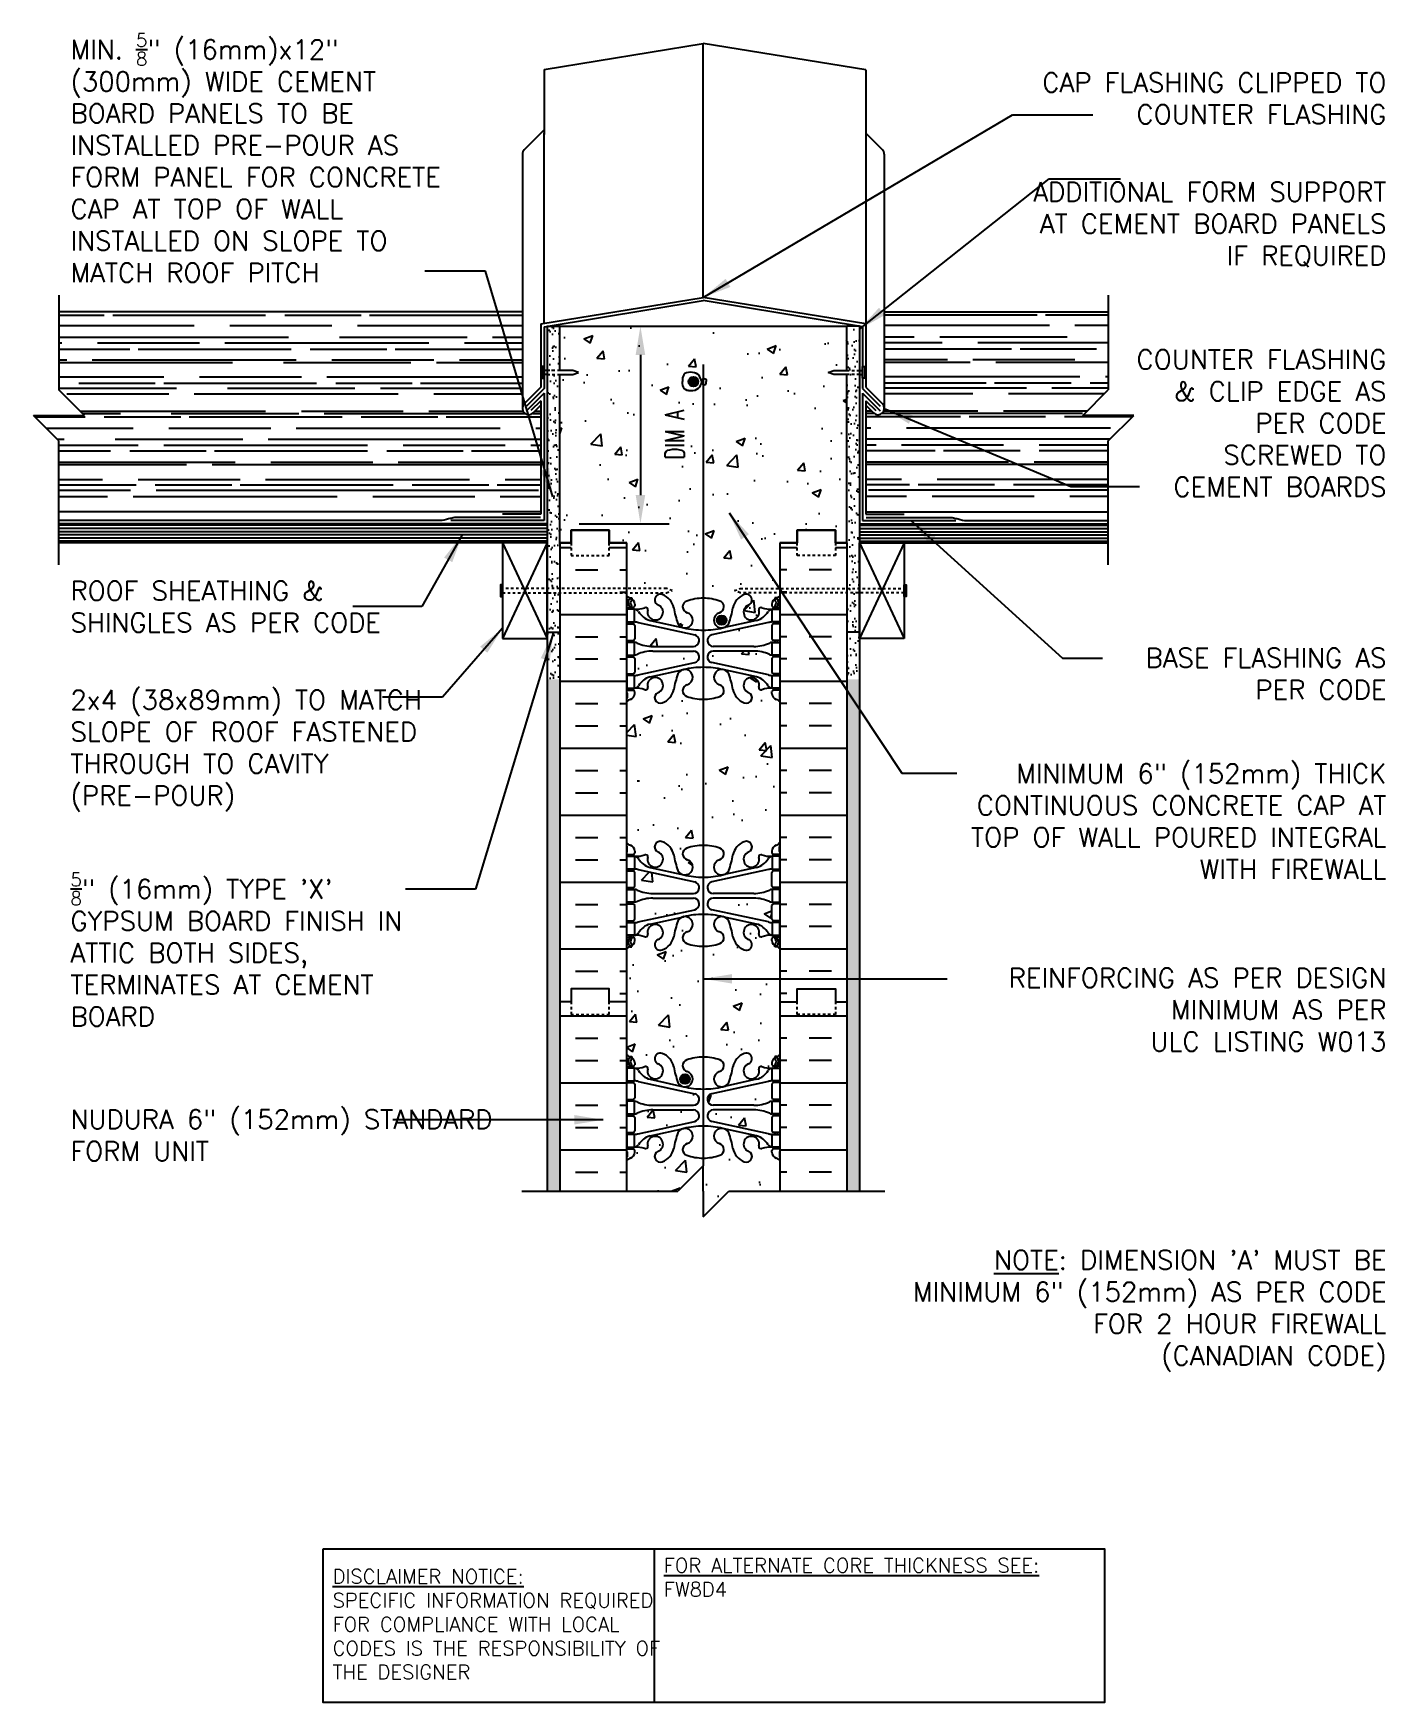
# Model space of a CAD drawing. Header units: inches. Extents: x -9 to 44, y 201.4 to 266.9.
import ezdxf

# ---------------------------------------------------------------- set-up
doc = ezdxf.new("R2010")
doc.units = ezdxf.units.IN
doc.header["$LTSCALE"] = 0.5
doc.header["$MEASUREMENT"] = 0
doc.linetypes.add('DASHED2', pattern=[0.375, 0.25, -0.125])
doc.linetypes.add('HIDDEN2', pattern=[0.1875, 0.125, -0.0625])
for name, color, linetype in [('HATCH', 12, 'Continuous'), ('line25', 2, 'Continuous'), ('LINE3', 3, 'Continuous'), ('LINE50', 5, 'Continuous'), ('LINE9', 9, 'Continuous'), ('TEXT', 4, 'Continuous'), ('Web_Edge', 9, 'Continuous')]:
    doc.layers.add(name, color=color, linetype=linetype)
doc.styles.add('DIM', font='romans.shx', dxfattribs={"width": 0.7})
doc.styles.get("Standard").update_dxf_attribs({"font": 'romans.shx'})
doc.dimstyles.new('ext', dxfattribs={"dimscale": 12, "dimtxt": 0.09375, "dimasz": 0.09375, "dimexe": 0.09375, "dimexo": 0.0625, "dimgap": 0.0625, "dimtad": 0, "dimjust": 1, "dimdec": 1, "dimzin": 3, "dimdsep": 46, "dimlunit": 4, "dimtxsty": 'DIM', "dimcen": 0.09, "dimdle": 0.09375, "dimclrt": 4, "dimadec": 0, "dimazin": 0, "dimtfac": 1, "dimtdec": 1, "dimtmove": 2, "dimatfit": 3, "dimfxl": 0, "dimfrac": 2, "dimtolj": 1, "dimtzin": 0, "dimarcsym": 0})
pattern_1 = [(50, (0, 0), (3.586300913003767, -0.3137606749129755), [0.375, -4.125]), (355, (0, 0), (-0.693756668065, 3.760960668500059), [0.3, -3.3]), (100.4514, (0.2988584, -0.0261467), (2.892546908570108, 3.447197710304768), [0.31870095, -3.50571056]), (46.18420000000001, (0, 1), (5.336205243128222, -0.8275950716450904), [0.5625, -6.1875]), (96.6356, (0.444683725, 0.931033465), (4.673313527743517, 4.870589354502209), [0.47805144, -5.258565]), (351.1842, (0, 1), (4.673309725668136, 4.870593004626623), [0.45, -4.95]), (21, (0.5, 0.75), (2.984535260592308, -2.013094453326694), [0.375, -4.125]), (326.0000000000001, (0.5, 0.75), (1.216576659607909, 3.625750225234265), [0.3, -3.3]), (71.4514, (0.748711165, 0.58224197), (4.20111314290745, 1.612652483549762), [0.31870095, -3.50571056]), (37.50000000000001, (0, 0), (0.06079927658645334, 1.664469269156557), [0, -3.26, 0, -3.35, 0, -3.3125]), (7.499999999999999, (0, 0), (1.315347687210743, 1.972058559411801), [0, -1.91, 0, -3.185, 0, -1.2625]), (327.5, (-1.115, 0), (2.669112180862045, -0.112774358671899), [0, -1.25, 0, -3.9, 0, -5.175]), (317.5, (-1.615, 0), (2.915930846711931, 0.5005249116615882), [0, -1.625, 0, -2.59, 0, -3.675])]
pattern_2 = [(37.50000000000001, (0, 0), (-0.01574833952740204, 0.4817059422532897), [0, -0.38, 0, -0.425, 0, -0.40625]), (7.499999999999999, (0, 0), (0.4424441763169318, 0.7055365163074351), [0, -0.205, 0, -0.3425, 0, -0.13125]), (327.5, (-0.3075, 0), (0.7785354654378738, 0.001414763384241124), [0, -0.125, 0, -0.45, 0, -0.5875]), (317.5, (-0.3075, 0), (0.7515316511430733, 0.2194188912335623), [0, -0.0625, 0, -0.295, 0, -0.3375])]

msp = doc.modelspace()

# ---------------------------------------------------------------- texts
at = {"layer": 'TEXT'}
for s, insert, char_height, width, attachment_point in [('\\A1;MIN. {\\H0.7x;\\S5/8;\\H1.429x;"} (16mm)x12" (300mm) WIDE CEMENT BOARD PANELS TO BE INSTALLED PRE-POUR AS FORM PANEL FOR CONCRETE CAP AT TOP OF WALL INSTALLED ON SLOPE TO MATCH ROOF PITCH', (-7.556894255581978, 262.0362816119472), 0.75, 16.31052789491345, 4), ('\\A1;CAP FLASHING CLIPPED TO COUNTER FLASHING ', (44.06883317224049, 264.3668727554266), 0.75, 15.57124275613666, 6), ('\\A1;ADDITIONAL FORM SUPPORT AT CEMENT BOARD PANELS IF REQUIRED ', (44.06883317224049, 259.4154687736036), 0.75, 15.57124275613666, 6), ('\\A1;COUNTER FLASHING & CLIP EDGE AS PER CODE\\PSCREWED TO CEMENT BOARDS ', (44.06883317224049, 251.629101855769), 0.75, 10.91456466104902, 6), ('\\A1;ROOF SHEATHING & SHINGLES AS PER CODE ', (-7.556894255581979, 244.4297361495004), 0.75, 13.869947716926, 4), ('\\A1;BASE FLASHING AS PER CODE ', (44.06883317224049, 241.7980831505834), 0.75, 10.91456466104902, 6), ('\\A1;2x4 (38x89mm) TO MATCH SLOPE OF ROOF FASTENED THROUGH TO CAVITY (PRE-POUR)', (-7.556894255581979, 238.7713845442032), 0.75, 15.50928715090529, 4), ('\\A1;MINIMUM 6" (152mm) THICK CONTINUOUS CONCRETE CAP AT TOP OF WALL POURED INTEGRAL WITH FIREWALL ', (44.06883317224049, 236.0081926601648), 0.75, 18.0949809538107, 6), ('\\A1;{\\H0.7x;\\S5/8;}" (16mm) TYPE \'X\' GYPSUM BOARD FINISH IN ATTIC BOTH SIDES, TERMINATES AT CEMENT BOARD', (-7.556894255581979, 230.9785119827122), 0.75, 14.76873156735753, 4), ('\\A1;REINFORCING AS PER DESIGN\\PMINIMUM AS PER \\PULC LISTING W013 ', (44.06883317224049, 228.6188820741785), 0.75, 18.0949809538107, 6), ('\\A1;NUDURA 6" (152mm) STANDARD FORM UNIT ', (-7.556894255581981, 223.6934879360377), 0.75, 17.93727164876993, 4), ('\\A1;{\\LNOTE}: DIMENSION \'A\' MUST BE MINIMUM 6" (152mm) AS PER CODE FOR 2 HOUR FIREWALL\\P(CANADIAN CODE)', (44.06883317224049, 216.8007103072829), 0.75, 20.42416075470976, 6), ('{\\LFOR ALTERNATE CORE THICKNESS SEE:\\P}FW8D4', (15.71956800727727, 206.3516916122794), 0.5625, 23.33295210344748, 4), ('{\\LDISCLAIMER NOTICE:}\\PSPECIFIC INFORMATION REQUIRED FOR COMPLIANCE WITH LOCAL CODES IS THE RESPONSIBILITY OF THE DESIGNER', (2.727600511498053, 204.509397347287), 0.5625, 14.00235015036683, 4)]:
    msp.add_mtext(s, dxfattribs=dict(at, insert=insert, char_height=char_height, width=width, attachment_point=attachment_point))

# ---------------------------------------------------------------- blocks, each defined once
blk = doc.blocks.new('*D5')
at = {"layer": 'Defpoints', "color": 0}
for p in [(11.6466874143037, 255.4325003595698), (14.80458911908157, 255.4325003595698), (11.6466874143037, 247.6825003595698)]:
    blk.add_point(p, dxfattribs=at)
at = {"layer": 'TEXT', "color": 0, "lineweight": -2}
for p, q in [((12.3966874143037, 255.4325003595698), (15.92958911908157, 255.4325003595698)), ((14.80458911908157, 254.3075003595698), (14.80458911908156, 248.8075003595698)), ((12.3966874143037, 247.6825003595698), (15.92958911908156, 247.6825003595698))]:
    blk.add_line(p, q, dxfattribs=at)
at = {"layer": 'TEXT', "color": 0}
for points in [[(14.61708911908157, 254.3075003595698), (14.99208911908157, 254.3075003595698), (14.80458911908157, 255.4325003595698)], [(14.61708911908156, 248.8075003595698), (14.99208911908156, 248.8075003595698), (14.80458911908156, 247.6825003595698)]]:
    blk.add_solid(points, dxfattribs=at)
at = {"layer": 'TEXT', "color": 4, "insert": (16.14828153715341, 251.1825002509015), "char_height": 0.75, "attachment_point": 5, "rotation": 90, "style": 'DIM'}
blk.add_mtext('\\A1;DIM A', dxfattribs=at)

# ---------------------------------------------------------------- dimensions: what is measured, and where the dimension line sits
at = {"layer": 'TEXT'}
dim = msp.add_linear_dim(base=(14.80458911908157, 255.4325003595698), p1=(11.6466874143037, 247.6825003595698), p2=(11.6466874143037, 255.4325003595698), angle=90, text='DIM A', dimstyle='ext', override={"dimtxt": 0.0625}, dxfattribs=at)
dim.commit()
dim.dimension.update_dxf_attribs({"geometry": '*D5', "text_midpoint": (16.14828153715341, 251.1825002509015), "dimtype": 160})

# ---------------------------------------------------------------- hatches: boundary and pattern name
at = {"layer": 'HATCH'}
h = msp.add_hatch(dxfattribs=at)
h.set_pattern_fill('AR-RROOF', color=256, style=0)
h.set_pattern_definition([(0, (0, 0), (2.2, 1), [15, -2, 5, -1]), (0, (1.33, 0.5), (-1, 1.33), [3, -0.33, 6, -0.75]), (0, (0.5, 0.85), (5.2, 0.67), [8, -1.4, 4, -1])])
h.paths.add_polyline_path([(10.89668741430376, 248.1460595328538), (10.89668741430376, 252.3289469689765), (10.59843715362076, 252.0306967082935, -0.6681786379192296), (10.17166045832423, 252.2074734035901), (10.17166045832421, 255.9966357000712), (-8.009231419663687, 255.9966357000712), (-8.009231419663733, 252.9312340416503), (-7.009231419663749, 251.9312340416503), (-9.009231419663735, 251.9312340416503), (-8.009231419663735, 250.9312340416503), (-8.009231419663703, 248.1460595328536)])
h = msp.add_hatch(dxfattribs=at)
h.set_pattern_fill('AR-SAND', color=256, scale=0.25, style=0)
h.set_pattern_definition(pattern_2)
h.paths.add_polyline_path([(23.3966874143037, 253.5360542320735), (22.8966874143037, 253.5360444132299), (22.8966874143037, 252.9325003595698), (22.8966874143037, 246.9325001422332), (22.8966874143037, 241.5784531545292), (23.3966874143037, 241.5784531545293), (23.3966874143037, 243.1825003595697), (23.39668735141629, 243.1825003595697), (23.39668735141629, 246.9325003595698), (23.3966874143037, 246.9325003595698)])
h.paths.add_polyline_path([(23.3966874143037, 255.4325003595698), (22.8966874143037, 255.4325003595698), (22.8966874143037, 253.6984519485843), (23.3966874143037, 253.6984904988888), (23.39668741430369, 253.8449557379211)])
h.paths.add_polyline_path([(11.64668741430371, 255.4325003595698), (11.14668741430371, 255.4325003595698), (11.14668741430371, 253.6984904988888), (11.64668741430371, 253.6984519485843)])
h.paths.add_polyline_path([(11.6466874143037, 252.9325002509015), (11.6466874143037, 253.5360444132298), (11.14668741430371, 253.5360542320735), (11.14668741430371, 253.3895889930407), (11.1466874143037, 241.5784531545292), (11.6466874143037, 241.5784531545292), (11.6466874143037, 246.9325001422332)])
h = msp.add_hatch(dxfattribs=at)
h.set_pattern_fill('AR-CONC', color=256, scale=0.5, style=0)
h.set_pattern_definition(pattern_1)
h.paths.add_polyline_path([(11.64668741430371, 255.432500468238), (11.64668741430371, 253.6984519485843), (12.14707161627986, 253.6984133686576), (12.37148202382943, 253.61719523525), (12.14776994233865, 253.5360345731279), (11.64668741430371, 253.5360444132299), (11.64668741430371, 252.9325003595697), (22.8966874143037, 252.9325002509014), (22.8966874143037, 253.5360444132299), (22.39560488626866, 253.5360345731278), (22.17189280477796, 253.61719523525), (22.39630321232759, 253.6984133686576), (22.8966874143037, 253.6984519485843), (22.8966874143037, 255.4325003595697)])
h = msp.add_hatch(dxfattribs=at)
h.set_pattern_fill('AR-RROOF', color=256, style=0)
h.set_pattern_definition([(180, (34.5433748286075, 0), (-2.2, 1), [15, -2, 5, -1]), (180, (33.2133748286075, 0.5), (1, 1.33), [3, -0.33, 6, -0.75]), (180, (34.0433748286075, 0.85), (-5.2, 0.67), [8, -1.4, 4, -1])])
h.paths.add_polyline_path([(24.37171437028328, 255.9966357000712), (33.15426851119142, 255.9966357000712), (33.15426851119146, 252.9312340416504), (32.15426851119147, 251.9312340416504), (34.15426851119147, 251.9312340416504), (33.15426851119146, 250.9312340416503), (33.15426851119143, 248.1460595328537), (23.64668741430373, 248.1460595328537), (23.64668741430373, 252.3289469689765), (23.94493767498674, 252.0306967082935, 0.6681786379192296), (24.37171437028327, 252.2074734035901)])
h = msp.add_hatch(dxfattribs=at)
h.set_pattern_fill('AR-CONC', color=256, scale=0.5, style=0)
h.set_pattern_definition(pattern_1)
h.paths.add_polyline_path([(22.8966874143037, 252.9325002509014), (11.6466874143037, 252.9325003595698), (11.6466874143037, 246.9325001422332), (12.0841874143037, 246.9325001422332), (12.0841874143037, 247.4325001422332), (13.5841874143037, 247.4325001422332), (13.5841874143037, 246.9325001422332), (14.2716874143037, 246.9325001422332), (14.2716874143037, 244.8434816236634, 0.06439757034050445), (14.38169103441748, 244.7775220983998), (14.47169103441803, 244.7775220984067), (14.47169103442076, 244.7357960384825, -0.2490694201798393), (14.5816910344368, 244.528672886713), (14.58169103444044, 244.4611728867024, -0.4142135623864142), (14.51919103444044, 244.3986728866996), (14.47169103444259, 244.3986728866996), (14.47169103444713, 244.3286728866996), (14.5766910344326, 244.3286728866996, 0.1004604156421057), (14.9703895044997, 244.3858356425472, -0.6014354320922017), (15.08989297472406, 244.2809523001235, 2.182094824737766), (15.49997312858921, 244.4938617315726, -1), (15.66340170001808, 244.9023848056343, -0.2443795113575865), (16.11180957282605, 244.3816279011788, 0.05315652255459808), (16.27764902704261, 243.767546269267, 0.2232530870723599), (16.47797681042061, 243.6026924183327), (16.49759514237246, 243.5983810256332, 0.9554715931267755), (16.63587912636684, 244.1918509609154, -0.735592542233621), (16.62309425593292, 244.6498975380552, -0.08275514747001445), (17.2716874143037, 244.7579866218346, -0.08275514747013592), (17.92028057267539, 244.6498975380549, -0.7355925422346679), (17.90749570224061, 244.1918509609149, 0.9554715930979377), (18.04577968620691, 243.598381025627), (18.06539801818596, 243.6026924183325, 0.2232530870730148), (18.26572580156469, 243.7675462692671, 0.05315652255498537), (18.43156525578241, 244.3816279011833, -0.2443795113559685), (18.87997312858934, 244.9023848056343, -1), (19.04340170001825, 244.4938617315726, 2.182094824738817), (19.4534818538832, 244.2809523001235, -0.6014354320935724), (19.57298532410766, 244.3858356425472, 0.1004604156422705), (19.9666837941754, 244.3286728866996), (20.07168379416026, 244.3286728866996), (20.07168379416481, 244.3986728866996), (20.02418379416696, 244.3986728866996, -0.4142135623864142), (19.96168379416696, 244.4611728867024), (19.9616837941706, 244.5286728867186, -0.2490694201739146), (20.07168379418664, 244.7357960384825), (20.07168379418937, 244.7775220984066), (20.16168379418991, 244.7775220983998, 0.06439757034050952), (20.2716874143037, 244.8434816236634), (20.2716874143037, 246.9325001422332), (20.9591874143037, 246.9325001422332), (20.9591874143037, 247.4325001422332), (22.4591874143037, 247.4325001422332), (22.4591874143037, 246.9325001422332), (22.8966874143037, 246.9325001422332)])
h.paths.add_polyline_path([(16.7407161092263, 243.8982665171904, -1), (16.3657161092263, 243.8982665171904, -1)], flags=16)
h.paths.add_polyline_path([(16.88255862955594, 242.8686728866998, 0.8972920715073299), (16.9319261572594, 243.3233122581565), (14.72069091060149, 243.8048702131752, 0.03653717785633374), (14.5766910344326, 243.8286728866996), (14.47169103448078, 243.8286728866996), (14.47169103448533, 243.7586728866997), (14.51919103444044, 243.7586728866997, -0.414213562373095), (14.58169103444044, 243.6961728866997), (14.58169103444044, 243.1611728866997, -0.4142135623730952), (14.51919103444044, 243.0986728866997), (14.47169103452808, 243.0986728866997), (14.47169103453263, 243.0286728866997), (14.56844552434403, 243.0286728866998, -0.1342559353404942), (14.68029317699137, 243.0003438606635, 0.09784354240382391), (15.28641699451974, 242.8686728866997)])
h.paths.add_polyline_path([(16.92597083885662, 242.2327365790821), (17.10840768775978, 242.4151734279853, 0.471107494128934), (16.88255862955594, 242.6886728866998), (15.28641699451765, 242.6886728866998, 0.09784354240360763), (14.68029317699073, 242.5570019127357, -0.1342559353394306), (14.56844552434422, 242.5286728866998), (14.47169103456491, 242.5286728866998), (14.47169103456946, 242.4586728866997), (14.51919103444044, 242.4586728866997, -0.414213562375226), (14.58169103444089, 242.3961728866997), (14.58169103444089, 241.8611728866997, -0.4142135623730952), (14.51919103444089, 241.7986728866997), (14.47169103461221, 241.7986728866997), (14.47169103461675, 241.7286728866998), (14.57669103443163, 241.7286728866998, 0.03653717785721219), (14.72069091060396, 241.7524755602249)])
h.paths.add_polyline_path([(17.611448671348, 243.3233122581565, 0.8972920715073299), (17.66081619905145, 242.8686728866998), (19.25695783408975, 242.8686728866997, 0.09784354240360393), (19.86308165161664, 243.0003438606638, -0.1342559353395354), (19.97492930426325, 243.0286728866998), (20.07168379407477, 243.0286728866997), (20.07168379407932, 243.0986728866997), (20.02418379416696, 243.0986728866997, -0.4142135623730952), (19.96168379416696, 243.1611728866997), (19.96168379416696, 243.6961728866997, -0.414213562373095), (20.02418379416696, 243.7586728866997), (20.07168379412206, 243.7586728866997), (20.07168379412661, 243.8286728866996), (19.9666837941748, 243.8286728866996, 0.03653717785682582), (19.82268391800399, 243.8048702131748)])
h.paths.add_polyline_path([(17.66081619905145, 242.6886728866998, 0.8972920715104126), (17.611448671348, 242.234033515243), (19.82268391800591, 241.7524755602243, 0.03653717785651572), (19.96668379417552, 241.7286728866998), (20.07168379399065, 241.7286728866998), (20.07168379399519, 241.7986728866996), (20.0241837941665, 241.7986728866997, -0.4142135623730952), (19.9616837941665, 241.8611728866997), (19.9616837941665, 242.3961728866997, -0.414213562375226), (20.02418379416696, 242.4586728866997), (20.07168379403794, 242.4586728866996), (20.07168379404249, 242.5286728866998), (19.97492930426333, 242.5286728866998, -0.1342559353404496), (19.86308165161602, 242.557001912736, 0.09784354240390548), (19.25695783408714, 242.6886728866998)])
h.paths.add_polyline_path([(17.90749570224038, 241.3654948124841, -0.1174112027118042), (18.0046261710313, 241.3113919112568), (18.2716874143037, 241.5784531545292), (18.33875653655031, 241.5784531545292, 0.01864051762276766), (18.26572580156479, 241.7897995041325, 0.2232530870723599), (18.06539801818679, 241.9546533550668), (18.04577968623493, 241.9589647477663, 0.955471593126231)])
h.paths.add_polyline_path([(16.64361039680131, 241.9503761370268, 0.1216662116085698), (16.4975951423729, 241.9589647477665), (16.47797681042133, 241.954653355067, 0.2232530870729235), (16.27764902704271, 241.7897995041324, 0.01864051762276825), (16.20461829205708, 241.5784531545292), (16.27168741430372, 241.5784531545292)])
h = msp.add_hatch(dxfattribs=at)
h.set_pattern_fill('INSUL', color=256, scale=7, style=0)
h.set_pattern_definition([(0, (0, 0), (0, 2.625), []), (0, (0, 0.875), (0, 2.625), [0.875, -0.875]), (0, (0, 1.75), (0, 2.625), [0.875, -0.875])])
h.paths.add_polyline_path([(14.2716874143037, 246.9325001422332), (13.5841874143037, 246.9325001422332), (13.5841874143037, 246.4325001422332), (12.0841874143037, 246.4325001422332), (12.0841874143037, 246.9325001422332), (11.6466874143037, 246.9325001422332), (11.6466874143037, 245.1386400803968), (13.32397623604494, 245.1385816268211), (13.54822158977237, 245.0574232293388), (13.32435109384077, 244.9762050959311), (11.6466874143037, 244.9762380413659), (11.6466874143037, 228.9325001422332), (12.0841874143037, 228.9325001422332), (12.0841874143037, 229.4325001422332), (13.5841874143037, 229.4325001422332), (13.5841874143037, 228.9325001422332), (14.2716874143037, 228.9325001422332)])
h.paths.add_polyline_path([(11.6466874143037, 221.4962913877395), (14.2716874143037, 221.4962913877395), (14.2716874143037, 228.9325001422332), (13.5841874143037, 228.9325001422332), (13.5841874143037, 228.4325001422332), (12.0841874143037, 228.4325001422332), (12.0841874143037, 228.9325001422332), (11.6466874143037, 228.9325001422332)])
h = msp.add_hatch(dxfattribs=at)
h.set_pattern_fill('INSUL', color=256, scale=7, style=0)
h.set_pattern_definition([(179.9999999999556, (34.54337482842845, -1.338662514172029e-11), (2.032864111499763e-12, 2.625), []), (179.9999999999556, (34.54337482842913, 0.8749999999866134), (2.032864111499763e-12, 2.625), [0.875, -0.875]), (179.9999999999556, (34.54337482842981, 1.749999999986613), (2.032864111499763e-12, 2.625), [0.875, -0.875])])
h.paths.add_polyline_path([(20.27168741431599, 246.9325001422309), (20.95918741431599, 246.9325001422303), (20.9591874143156, 246.4325001422303), (22.4591874143156, 246.4325001422291), (22.45918741431598, 246.9325001422291), (22.89668741431598, 246.9325001422288), (22.8966874143146, 245.1386400803925), (21.21939859257336, 245.1385816268181), (20.99515323884587, 245.0574232293359), (21.2190237347774, 244.9762050959281), (22.89668741431447, 244.9762380413615), (22.89668741430205, 228.9325001422288), (22.45918741430205, 228.9325001422292), (22.45918741430243, 229.4325001422292), (20.95918741430243, 229.4325001422303), (20.95918741430205, 228.9325001422303), (20.27168741430205, 228.9325001422308)])
h.paths.add_polyline_path([(22.89668741429629, 221.4962913877351), (20.27168741429629, 221.4962913877372), (20.27168741430205, 228.9325001422309), (20.95918741430205, 228.9325001422303), (20.95918741430166, 228.4325001422303), (22.45918741430166, 228.4325001422291), (22.45918741430205, 228.9325001422291), (22.89668741430205, 228.9325001422288)])
h = msp.add_hatch(dxfattribs=at)
h.set_pattern_fill('AR-CONC', color=256, scale=0.5, style=0)
h.set_pattern_definition(pattern_1)
h.paths.add_polyline_path([(17.66081619905147, 232.9963273977665, 0.8972920715073299), (17.61144867134801, 232.5416880263099), (19.82268391800592, 232.0601300712912, 0.03653717785633356), (19.96668379417481, 232.0363273977668), (20.07168379412663, 232.0363273977668), (20.07168379412208, 232.1063273977667), (20.02418379416697, 232.1063273977666, -0.414213562373095), (19.96168379416697, 232.1688273977666), (19.96168379416697, 232.7038273977667, -0.4142135623730952), (20.02418379416697, 232.7663273977667), (20.07168379407933, 232.7663273977667), (20.07168379407479, 232.8363273977666), (19.97492930426334, 232.8363273977666, -0.134255935340447), (19.86308165161604, 232.8646564238029, 0.09784354240386217), (19.25695783408743, 232.9963273977666)])
h.paths.add_polyline_path([(17.61144867134801, 233.6309667692234, 0.8972920715104113), (17.66081619905147, 233.1763273977665), (19.25695783408976, 233.1763273977666, 0.09784354240360632), (19.86308165161667, 233.3079983717307, -0.1342559353395519), (19.97492930426329, 233.3363273977666), (20.0716837940425, 233.3363273977666), (20.07168379403795, 233.4063273977667), (20.02418379416697, 233.4063273977667, -0.414213562375226), (19.96168379416652, 233.4688273977667), (19.96168379416652, 234.0038273977667, -0.4142135623730952), (20.02418379416652, 234.0663273977667), (20.0716837939952, 234.0663273977667), (20.07168379399066, 234.1363273977666), (19.96668379417581, 234.1363273977666, 0.03653717785723123), (19.8226839180034, 234.1125247242415)])
h.paths.add_polyline_path([(16.88255862955596, 233.1763273977665, 0.8972920715104126), (16.93192615725941, 233.6309667692234), (14.7206909106015, 234.112524724242, 0.03653717785652821), (14.57669103443185, 234.1363273977666), (14.47169103461677, 234.1363273977666), (14.47169103461222, 234.0663273977667), (14.51919103444091, 234.0663273977667, -0.4142135623730952), (14.58169103444091, 234.0038273977667), (14.58169103444091, 233.4688273977667, -0.414213562375226), (14.51919103444045, 233.4063273977667), (14.47169103456947, 233.4063273977666), (14.47169103456493, 233.3363273977666), (14.56844552434446, 233.3363273977666, -0.1342559353400082), (14.68029317699139, 233.3079983717303, 0.09784354240385121), (15.28641699451993, 233.1763273977666)])
h.paths.add_polyline_path([(16.93192615725941, 232.5416880263099, 0.8972920715073299), (16.88255862955596, 232.9963273977665), (15.28641699451767, 232.9963273977666, 0.09784354240360385), (14.68029317699077, 232.8646564238025, -0.1342559353395025), (14.56844552434419, 232.8363273977666), (14.47169103453264, 232.8363273977666), (14.47169103452809, 232.7663273977666), (14.51919103444045, 232.7663273977667, -0.4142135623730952), (14.58169103444045, 232.7038273977667), (14.58169103444045, 232.1688273977666, -0.414213562373095), (14.51919103444045, 232.1063273977666), (14.47169103448535, 232.1063273977666), (14.4716910344808, 232.0363273977667), (14.57669103443261, 232.0363273977668, 0.0365371778570482), (14.72069091060429, 232.0601300712918)])
h.paths.add_polyline_path([(17.27168743117547, 240.7993591515648, -0.08275514959355061), (16.62309425593201, 240.9074482353446, -0.73559254223467), (16.6358791263668, 241.3654948124846, 0.9554715930981074), (16.49759514240059, 241.9589647477725), (16.47797681042085, 241.9546533550669, 0.223253087072501), (16.27764902704272, 241.7897995041324, 0.05315652255498755), (16.111809572825, 241.1757178722162, -0.2443795113559491), (15.66340170001807, 240.6549609677652, -1), (15.49997312858916, 241.0634840418269, 2.182094824738835), (15.08989297472422, 241.276393473276, -0.6014354320977948), (14.97038950449871, 241.1715101308527, 0.1004604156424614), (14.57669103443015, 241.2286728866998), (14.47169103464996, 241.2286728866997), (14.47169103465451, 241.1586728866997), (14.51919103444, 241.1586728866997, -0.4142135623864142), (14.58169103444, 241.0961728866969), (14.58169103443636, 241.0286728866807, -0.317837245170933), (14.41502436777303, 240.7929706263054, 0.08241458984435955), (14.2716874143037, 240.7138641497363), (14.2716874143037, 235.1511361347301, 0.08241458984435009), (14.41502436777301, 235.0720296581609, -0.3178372451770838), (14.58169103443636, 234.8363273977801), (14.58169103444, 234.7688273977695, -0.4142135623864142), (14.51919103444, 234.7063273977666), (14.47169103465451, 234.7063273977666), (14.47169103464996, 234.6363273977666), (14.5766910344302, 234.6363273977666, 0.100460415642616), (14.97038950449933, 234.6934901536139, -0.6014354320937474), (15.08989297472407, 234.5886068111904, 2.182094824737791), (15.49997312858923, 234.8015162426395, -1), (15.6634017000181, 235.2100393167011, -0.2443795113575919), (16.11180957282607, 234.6892824122456, 0.05315652255460317), (16.27764902704266, 234.0752007803338, 0.2232530870729076), (16.47797681042134, 233.9103469293994), (16.49759514237331, 233.9060355366998, 0.9554715931262864), (16.63587912636703, 234.4995054719822, -0.7355925422339569), (16.62309425593291, 234.9575520491221, -0.08275514892821964), (17.27168742588999, 235.0656411329015)])
h.paths.add_polyline_path([(20.2716874143037, 240.7138641497363, 0.08241458984434617), (20.1283504608344, 240.7929706263054, -0.317837245177038), (19.96168379417107, 241.0286728866863), (19.96168379416743, 241.0961728866969, -0.4142135623864142), (20.02418379416743, 241.1586728866997), (20.07168379395291, 241.1586728866997), (20.07168379395746, 241.2286728866998), (19.96668379417711, 241.2286728866998, 0.1004604156425892), (19.57298532410809, 241.1715101308524, -0.6014354320938642), (19.45348185388335, 241.276393473276, 2.182094824737785), (19.0434017000182, 241.0634840418269, -1), (18.87997312858933, 240.6549609677652, -0.244379511357592), (18.43156525578136, 241.1757178722208, 0.0531565225546031), (18.26572580156477, 241.7897995041326, 0.2232530870728768), (18.06539801818611, 241.9546533550669), (18.04577968623395, 241.9589647477666, 0.9554715931257719), (17.90749570224041, 241.3654948124841, -0.7355925422341094), (17.92028057267452, 240.9074482353442, -0.08275514534660662), (17.27168743117547, 240.7993591515648), (17.27168742588999, 235.0656411329015, -0.08275514601193315), (17.92028057267541, 234.9575520491218, -0.7355925422346679), (17.90749570224063, 234.4995054719818, 0.9554715930981356), (18.04577968620685, 233.9060355366938), (18.06539801818655, 233.9103469293995, 0.2232530870725242), (18.26572580156471, 234.0752007803339, 0.05315652255498299), (18.43156525578242, 234.6892824122501, -0.2443795113559711), (18.87997312858937, 235.2100393167011, -1), (19.04340170001826, 234.8015162426395, 2.182094824738853), (19.45348185388321, 234.5886068111903, -0.6014354320978721), (19.57298532410873, 234.6934901536137, 0.1004604156424578), (19.96668379417727, 234.6363273977666), (20.07168379395747, 234.6363273977666), (20.07168379395291, 234.7063273977666), (20.02418379416743, 234.7063273977666, -0.4142135623864142), (19.96168379416743, 234.7688273977695), (19.96168379417107, 234.8363273977857, -0.3178372451709339), (20.12835046083439, 235.0720296581609, 0.08241458984433751), (20.2716874143037, 235.1511361347301)])
h = msp.add_hatch(dxfattribs=at)
h.set_pattern_fill('AR-SAND', color=256, scale=0.25, style=0)
h.set_pattern_definition(pattern_2)
h.paths.add_polyline_path([(11.14668741430364, 221.4962913877395), (11.6466874143037, 221.4962913877395), (11.6466874143037, 241.5775393157304), (11.14668741430368, 241.5775393157304)])
h = msp.add_hatch(dxfattribs=at)
h.set_pattern_fill('AR-SAND', color=256, scale=0.25, style=0)
h.set_pattern_definition([(142.5, (34.5433748286074, 0), (0.01574833952740204, 0.4817059422532897), [0, -0.38, 0, -0.425, 0, -0.40625]), (172.5, (34.5433748286074, 0), (-0.4424441763169318, 0.7055365163074351), [0, -0.205, 0, -0.3425, 0, -0.13125]), (212.5, (34.8508748286074, 0), (-0.7785354654378738, 0.001414763384241124), [0, -0.125, 0, -0.45, 0, -0.5875]), (222.5, (34.8508748286074, 0), (-0.7515316511430733, 0.2194188912335623), [0, -0.0625, 0, -0.295, 0, -0.3375])])
h.paths.add_polyline_path([(23.39668741430376, 221.4962913877395), (22.8966874143037, 221.4962913877395), (22.8966874143037, 241.5775393157304), (23.39668741430372, 241.5775393157304)])
h = msp.add_hatch(dxfattribs=at)
h.set_pattern_fill('AR-CONC', color=256, scale=0.5, style=0)
h.set_pattern_definition(pattern_1)
h.paths.add_polyline_path([(18.43156525578136, 223.1757178722208, 0.0531565225546031), (18.26572580156477, 223.7897995041326, 0.2232530870728768), (18.06539801818611, 223.9546533550669), (18.04577968623395, 223.9589647477666, 0.9554715931257719), (17.90749570224041, 223.3654948124841, -0.7355925422341086), (17.92028057267452, 222.9074482353442, -0.08275514743491538), (17.27168741458263, 222.7993591515648), (17.27168741430325, 222.4962913877395), (17.27168741430325, 221.4962913877395), (17.27168741430325, 220.4962913877395), (18.27168741430324, 221.4962913877395), (20.2716874143037, 221.4962913877395), (20.2716874143037, 222.7138641497363, 0.08241458984435192), (20.1283504608344, 222.7929706263054, -0.3178372451770381), (19.96168379417107, 223.0286728866863), (19.96168379416743, 223.0961728866969, -0.4142135623864142), (20.02418379416743, 223.1586728866997), (20.07168379395291, 223.1586728866997), (20.07168379395746, 223.2286728866998), (19.96668379417724, 223.2286728866998, 0.1004604156425981), (19.57298532410817, 223.1715101308525, -0.6014354320940791), (19.45348185388335, 223.276393473276, 2.182094824737785), (19.0434017000182, 223.0634840418269, -1), (18.87997312858933, 222.6549609677652, -0.244379511357592)])
h.paths.add_polyline_path([(15.49997312858916, 223.0634840418269, 2.182094824738835), (15.08989297472422, 223.276393473276, -0.6014354320977948), (14.97038950449871, 223.1715101308527, 0.1004604156424618), (14.57669103443015, 223.2286728866998), (14.47169103464996, 223.2286728866998), (14.47169103465451, 223.1586728866997), (14.51919103444, 223.1586728866997, -0.4142135623864142), (14.58169103444, 223.0961728866969), (14.58169103443636, 223.0286728866807, -0.317837245170933), (14.41502436777303, 222.7929706263054, 0.08241458984435908), (14.2716874143037, 222.7138641497363), (14.2716874143037, 221.4962913877395), (16.27168741430324, 221.4962913877395), (17.27168741430326, 222.4962913877395), (17.27168741458263, 222.7993591515648, -0.08275514750524185), (16.62309425593201, 222.9074482353446, -0.73559254223467), (16.6358791263668, 223.3654948124846, 0.9554715930979162), (16.4975951424006, 223.9589647477725), (16.47797681042075, 223.9546533550668, 0.2232530870724099), (16.27764902704272, 223.7897995041324, 0.0531565225549827), (16.11180957282501, 223.1757178722163, -0.2443795113559705), (15.66340170001806, 222.6549609677652, -1)])
h.paths.add_polyline_path([(15.28641699451767, 224.6886728866998, 0.0978435424036046), (14.68029317699077, 224.5570019127357, -0.1342559353394532), (14.56844552434423, 224.5286728866998), (14.47169103456492, 224.5286728866998), (14.47169103456947, 224.4586728866997), (14.51919103444045, 224.4586728866997, -0.414213562375226), (14.58169103444091, 224.3961728866997), (14.58169103444091, 223.8611728866997, -0.4142135623730952), (14.51919103444091, 223.7986728866997), (14.47169103461222, 223.7986728866996), (14.47169103461677, 223.7286728866998), (14.57669103443158, 223.7286728866998, 0.0365371778572646), (14.72069091060412, 223.7524755602249), (16.93192615725941, 224.234033515243, 0.8972920715104113), (16.88255862955596, 224.6886728866998)])
h.paths.add_polyline_path([(14.7206909106015, 225.8048702131752, 0.03653717785633356), (14.57669103443261, 225.8286728866996), (14.4716910344808, 225.8286728866996), (14.47169103448535, 225.7586728866997), (14.51919103444045, 225.7586728866997, -0.414213562373095), (14.58169103444045, 225.6961728866997), (14.58169103444045, 225.1611728866997, -0.4142135623730952), (14.51919103444045, 225.0986728866997), (14.47169103452809, 225.0986728866997), (14.47169103453264, 225.0286728866997), (14.56844552434417, 225.0286728866998, -0.1342559353403462), (14.68029317699138, 225.0003438606635, 0.0978435424038827), (15.28641699452013, 224.8686728866997), (16.88255862955596, 224.8686728866998, 0.8972920715073299), (16.93192615725941, 225.3233122581565)])
h.paths.add_polyline_path([(19.86308165161643, 225.0003438606637, -0.1342559353415107), (19.97492930426468, 225.0286728866998), (20.07168379407479, 225.0286728866998), (20.07168379407933, 225.0986728866996), (20.02418379416697, 225.0986728866997, -0.4142135623730952), (19.96168379416697, 225.1611728866997), (19.96168379416697, 225.6961728866997, -0.414213562373095), (20.02418379416697, 225.7586728866997), (20.07168379412208, 225.7586728866997), (20.07168379412662, 225.8286728866996), (19.96668379417481, 225.8286728866996, 0.03653717785704776), (19.82268391800314, 225.8048702131746), (17.61144867134801, 225.3233122581565, 0.8972920715073299), (17.66081619905147, 224.8686728866998), (19.25695783408976, 224.8686728866997, 0.09784354240356295)])
h.paths.add_polyline_path([(19.82268391800592, 223.7524755602243, 0.03653717785653265), (19.9666837941756, 223.7286728866998), (20.07168379399066, 223.7286728866998), (20.07168379399521, 223.7986728866996), (20.02418379416652, 223.7986728866997, -0.4142135623730952), (19.96168379416652, 223.8611728866997), (19.96168379416652, 224.3961728866997, -0.414213562375226), (20.02418379416697, 224.4586728866997), (20.07168379403795, 224.4586728866996), (20.0716837940425, 224.5286728866997), (19.97492930426306, 224.5286728866998, -0.1342559353401151), (19.86308165161604, 224.557001912736, 0.09784354240385484), (19.25695783408748, 224.6886728866998), (17.66081619905147, 224.6886728866998, 0.8972920715104126), (17.61144867134801, 224.234033515243)])
h.paths.add_polyline_path([(18.87997312858936, 226.9023848056343, -1), (19.04340170001826, 226.4938617315726, 2.182094824738824), (19.45348185388321, 226.2809523001235, -0.6014354320975683), (19.57298532410868, 226.3858356425469, 0.1004604156419475), (19.9666837941752, 226.3286728866996), (20.07168379416028, 226.3286728866996), (20.07168379416483, 226.3986728866996), (20.02418379416697, 226.3986728866996, -0.4142135623864142), (19.96168379416697, 226.4611728867024), (19.96168379417061, 226.5286728867186, -0.2490694201739152), (20.07168379418665, 226.7357960384825), (20.07168379418939, 226.7775220984066), (20.16168379418993, 226.7775220983998, 0.06439757034049841), (20.2716874143037, 226.8434816236634), (20.2716874143037, 231.021518660803, 0.06439757034049999), (20.16168379418993, 231.0874781860666), (20.07168379418938, 231.0874781860597), (20.07168379418665, 231.1292042459839, -0.2490694201798397), (19.96168379417061, 231.3363273977533), (19.96168379416697, 231.4038273977639, -0.4142135623864142), (20.02418379416697, 231.4663273977668), (20.07168379416483, 231.4663273977668), (20.07168379416028, 231.5363273977667), (19.96668379417481, 231.5363273977668, 0.1004604156421335), (19.57298532410762, 231.4791646419191, -0.6014354320919084), (19.45348185388335, 231.5840479843428, 2.182094824737791), (19.0434017000182, 231.3711385528937, -1), (18.87997312858933, 230.9626154788321, -0.2443795113575929), (18.43156525578136, 231.4833723832876, 0.05315652255460317), (18.26572580156477, 232.0974540151994, 0.2232530870729128), (18.06539801818608, 232.2623078661338), (18.04577968623411, 232.2666192588334, 0.9554715931271572), (17.9074957022404, 231.673149323551, -0.7355925422337941), (17.92028057267445, 231.2151027464111, -0.08275514647107503), (17.27168742224083, 231.1070136626317), (17.27168741823179, 226.7579866218346, -0.08275514697576399), (17.92028057267541, 226.6498975380549, -0.7355925422346691), (17.90749570224063, 226.1918509609149, 0.9554715930979162), (18.04577968620682, 225.598381025627), (18.06539801818668, 225.6026924183327, 0.2232530870724099), (18.26572580156471, 225.7675462692671, 0.05315652255498537), (18.43156525578242, 226.3816279011833, -0.2443795113559502)])
h.paths.add_polyline_path([(17.27168742224083, 231.1070136626317, -0.08275514846907023), (16.62309425593202, 231.2151027464114, -0.7355925422346691), (16.6358791263668, 231.6731493235514, 0.9554715930981356), (16.49759514240058, 232.2666192588394), (16.47797681042088, 232.2623078661337, 0.2232530870725242), (16.27764902704272, 232.0974540151993, 0.05315652255498288), (16.11180957282501, 231.4833723832831, -0.2443795113559702), (15.66340170001806, 230.9626154788321, -1), (15.49997312858916, 231.3711385528937, 2.182094824738841), (15.08989297472422, 231.5840479843429, -0.6014354320977324), (14.97038950449872, 231.4791646419195, 0.1004604156419444), (14.57669103443221, 231.5363273977668), (14.47169103444715, 231.5363273977668), (14.4716910344426, 231.4663273977668), (14.51919103444045, 231.4663273977668, -0.4142135623864142), (14.58169103444045, 231.4038273977639), (14.58169103443682, 231.3363273977477, -0.2490694201739149), (14.47169103442077, 231.1292042459839), (14.47169103441804, 231.0874781860597), (14.38169103441749, 231.0874781860666, 0.06439757034051823), (14.2716874143037, 231.0215186608029), (14.2716874143037, 226.8434816236634, 0.06439757034049484), (14.38169103441744, 226.7775220983998), (14.47169103441804, 226.7775220984066), (14.47169103442077, 226.7357960384825, -0.2490694201798391), (14.58169103443682, 226.528672886713), (14.58169103444045, 226.4611728867024, -0.4142135623864142), (14.51919103444045, 226.3986728866996), (14.4716910344426, 226.3986728866996), (14.47169103444715, 226.3286728866996), (14.57669103443261, 226.3286728866996, 0.100460415642117), (14.97038950449975, 226.3858356425472, -0.6014354320921211), (15.08989297472407, 226.2809523001235, 2.182094824737787), (15.49997312858923, 226.4938617315726, -1), (15.6634017000181, 226.9023848056343, -0.2443795113575918), (16.11180957282607, 226.3816279011787, 0.05315652255460306), (16.27764902704266, 225.7675462692669, 0.2232530870728768), (16.47797681042132, 225.6026924183326), (16.49759514237347, 225.5983810256329, 0.9554715931257719), (16.63587912636702, 226.1918509609154, -0.7355925422339552), (16.62309425593291, 226.6498975380552, -0.08275514796438949), (17.27168741823179, 226.7579866218346)])
h.paths.add_polyline_path([(16.74071610922631, 225.8982665171904, -1), (16.36571610922631, 225.8982665171904, -1)], flags=16)
at = {"layer": 'LINE3'}
for points in [[(17.06910837907694, 253.2558374846268, 1), (16.69410837907694, 253.2558374846268, 1)], [(18.17765871938111, 243.8982665171904, 1), (17.80265871938111, 243.8982665171904, 1)], [(16.74071610922631, 225.8982665171904, 1), (16.36571610922631, 225.8982665171904, 1)]]:
    msp.add_hatch(color=256, dxfattribs=at).paths.add_polyline_path(points)

# ---------------------------------------------------------------- linework, layer by layer
at = {"layer": 'HATCH'}
for p, q in [((11.02168741430375, 265.5059208003581), (17.27168741430376, 266.5263289025481)), ((17.27168741430373, 256.5591553157162), (17.27168741430376, 266.5263289025481)), ((23.64668741430372, 265.4855126383142), (17.27168741430376, 266.5263289025481)), ((11.02168741430375, 265.5059208003581), (11.02168741430375, 262.9514506416982)), ((23.64668741430372, 265.4855126383142), (23.64668741430369, 255.5183390514824)), ((11.02168741430375, 263.1282273369948), (10.24488376302756, 262.3514236857185)), ((11.02168741430372, 255.5387472135262), (11.02168741430375, 263.0131383437965)), ((23.64668741430372, 263.0032273369948), (24.29849106557997, 262.3514236857185)), ((10.17166045832419, 262.1746469904219), (10.17166045832423, 252.2074734035901)), ((24.37171437028327, 262.1746469904219), (24.37171437028324, 252.2074734035901)), ((11.02168741430377, 255.412092197526), (17.27168744811162, 256.4325003052356)), ((23.52168741430369, 255.4120921975259), (17.27168738049578, 256.4325003052356)), ((11.02168741430377, 255.412092197526), (11.02168741430377, 252.9842770548663)), ((23.52168741430369, 255.4120921975259), (23.52168741430369, 252.9842770548663)), ((11.14668741430371, 253.6984904988888), (11.02168741430378, 253.6985001364649)), ((11.14668741430371, 253.5360542320735), (11.02168741430377, 253.5360542320735)), ((11.02168741430376, 252.8075003595697), (10.33070368056438, 252.1165166258303)), ((11.02168741430377, 252.9842770548663), (10.33327211067587, 252.2958617512384)), ((11.02168741430376, 252.8075003595697), (11.02168741430376, 247.8075003595698)), ((23.52168741430369, 252.9842770548663), (24.21010271793159, 252.2958617512384)), ((23.5216874143037, 252.8075003595697), (24.21267114804308, 252.1165166258303)), ((23.5216874143037, 252.8075003595697), (23.5216874143037, 247.8075003595698)), ((6.938153503466888, 247.8075003595697), (-8.009231419663697, 247.8075003595695)), ((11.02168741430376, 247.8075003595698), (7.36816931279634, 247.8075003595697)), ((10.88967662379799, 247.9325003595698), (7.637033507395412, 247.9325003595697)), ((23.52168741430363, 247.8075003595698), (27.17520551581106, 247.8075003595697)), ((23.65369820480941, 247.9325003595698), (26.90634132121199, 247.9325003595697)), ((27.60522132514051, 247.8075003595697), (33.15426851119145, 247.8075003595696)), ((11.1466874143037, 246.9325003595698), (9.396687414303699, 243.1825003595698)), ((9.396687414303699, 246.9325003595698), (11.1466874143037, 243.1825003595698)), ((23.39668735141629, 246.9325003595698), (25.14668735141629, 243.1825003595698)), ((25.14668735141629, 246.9325003595698), (23.39668735141629, 243.1825003595698))]:
    msp.add_line(p, q, dxfattribs=at)
at = {"layer": 'HATCH', "color": 6}
for p, q in [((10.89668741430377, 255.5183390514823), (17.27168741430373, 256.5591553157162)), ((23.64668741430369, 255.5183390514824), (17.27168741430373, 256.5591553157162)), ((10.89668741430377, 255.5183390514823), (10.89668741430377, 253.0360537501629)), ((23.64668741430369, 255.5183390514824), (23.64668741430369, 253.0360537501629)), ((10.89668741430377, 253.0360537501629), (10.24488376302753, 252.3842500988867)), ((23.64668741430369, 253.0360537501629), (24.29849106557993, 252.3842500988867)), ((10.89668741430376, 252.5057236642731), (10.51004880597244, 252.1190850559418)), ((10.89668741430376, 252.3289469689765), (10.59843715362076, 252.0306967082935)), ((10.89668741430376, 252.5057236642731), (10.89668741430376, 248.0575003595698)), ((23.6466874143037, 252.5057236642731), (24.03332602263502, 252.1190850559418)), ((23.6466874143037, 252.5057236642731), (23.6466874143037, 248.0575003595698)), ((23.6466874143037, 252.3289469689765), (23.9449376749867, 252.0306967082935)), ((10.89668741430376, 248.0575003595698), (9.396181626048701, 248.0575003595698)), ((23.6466874143037, 248.0575003595698), (25.14719320255876, 248.0575003595698))]:
    msp.add_line(p, q, dxfattribs=at)
at = {"layer": 'HATCH', "color": 9}
for p, q in [((10.17166045832422, 255.9966357000712), (-8.009231419663687, 255.9966357000712)), ((24.37171437028325, 255.9966357000712), (33.15426851119152, 255.9966357000712))]:
    msp.add_line(p, q, dxfattribs=at)
at = {"layer": 'HATCH', "linetype": 'HIDDEN2'}
for p, q in [((11.64668741430371, 253.6984519485843), (11.14668741430371, 253.6984904988888)), ((11.14668741430371, 253.5360542320735), (11.64668741430371, 253.5360444132298)), ((22.8966874143037, 253.6984519485843), (23.39668741430369, 253.6984904988888)), ((23.39668741430369, 253.5360542320735), (22.8966874143037, 253.5360444132298))]:
    msp.add_line(p, q, dxfattribs=at)
at = {"layer": 'HATCH', "linetype": 'Continuous'}
for p, q in [((12.14707161627979, 253.6984133686576), (11.64668741430371, 253.6984519485843)), ((11.64668741430371, 253.5360444132299), (12.14776994233875, 253.5360345731278)), ((12.37148202382946, 253.61719523525), (12.14707161627979, 253.6984133686576)), ((12.14761152789788, 253.5359771018423), (12.37148202382946, 253.61719523525)), ((22.17189280477795, 253.61719523525), (22.39630321232762, 253.6984133686576)), ((22.39576330070953, 253.5359771018423), (22.17189280477795, 253.61719523525)), ((22.8966874143037, 253.5360444132299), (22.39560488626866, 253.5360345731278)), ((22.39630321232762, 253.6984133686576), (22.8966874143037, 253.6984519485843)), ((23.3966874143037, 253.6984904988888), (23.52168741430369, 253.698500136465)), ((23.3966874143037, 253.5360542320735), (23.52168741430368, 253.5360542320735))]:
    msp.add_line(p, q, dxfattribs=at)
at = {"layer": 'HATCH', "color": 12}
for p, q in [((11.14668747719111, 247.6200003595698), (-8.009231419663694, 247.6200003595698)), ((23.39668735141629, 247.6200003595698), (33.15426851119147, 247.6200003595698)), ((11.14668747719111, 247.4950003595698), (-8.009231419663694, 247.4950003595698)), ((11.14668747719111, 247.3700003595698), (-8.009231419663692, 247.3700003595697)), ((11.14668747719111, 247.2450003595698), (-8.00923141966369, 247.2450003595698)), ((11.14668747719111, 247.1200003595698), (-8.00923141966369, 247.1200003595698)), ((11.14668747719111, 246.9950003595698), (-8.009231419663688, 246.9950003595698)), ((23.39668735141629, 247.4950003595698), (33.15426851119147, 247.4950003595698)), ((23.39668735141629, 247.3700003595698), (33.15426851119147, 247.3700003595698)), ((23.39668735141629, 247.2450003595698), (33.15426851119146, 247.2450003595698)), ((23.39668735141629, 247.1200003595698), (33.15426851119146, 247.1200003595698)), ((23.39668735141629, 246.9950003595698), (33.15426851119146, 246.9950003595698))]:
    msp.add_line(p, q, dxfattribs=at)
at = {"layer": 'HATCH'}
for points in [[(11.02168741430378, 253.3895889930407), (11.02168741430378, 253.8449557379211), (10.93685837387689, 253.8449557379211), (10.93685837387689, 253.3895889930407)], [(23.52168741430368, 253.3895889930407), (23.52168741430368, 253.8449557379211), (23.60651645473057, 253.8449557379211), (23.60651645473057, 253.3895889930407)]]:
    msp.add_lwpolyline(points, close=True, dxfattribs=at)
for centre, start, end in [((10.42166045832421, 262.1746469904219), 135.0000000000022, 180), ((24.12171437028332, 262.1746469904219), 0, 44.99999999999771)]:
    msp.add_arc(centre, 0.2499999999999518, start, end, dxfattribs=at)
at = {"layer": 'HATCH', "color": 6}
for centre, start, end in [((10.42166045832418, 252.2074734035901), 135.0000000000022, 315.0000000000005), ((24.12171437028329, 252.2074734035901), 224.9999999999995, 44.99999999999769)]:
    msp.add_arc(centre, 0.2499999999999518, start, end, dxfattribs=at)
at = {"layer": 'HATCH'}
for points in [[(7.637033507395412, 247.9325003595697), (7.461857274976069, 247.9141846507178), (7.280012102198064, 247.868606522528), (6.938153503467731, 247.8075003595697), (6.825255891745371, 247.8075003595697)], [(26.90634132121199, 247.9325003595697), (27.08151755363133, 247.9141846507178), (27.26336272640933, 247.868606522528), (27.60522132513967, 247.8075003595697), (27.71811893686203, 247.8075003595697)]]:
    msp.add_spline(points, degree=3, dxfattribs=at)
at = {"layer": 'line25'}
for p, q in [((14.2716874143037, 221.4962913877395), (14.2716874143037, 246.9325001422332)), ((20.2716874143037, 246.9325001422332), (20.2716874143037, 221.4962913877395))]:
    msp.add_line(p, q, dxfattribs=at)
for points in [[(17.20780927436028, 253.2558374846269), (17.06261503552157, 253.5295765147048), (16.5040031699261, 253.527947070983), (16.45364854575422, 253.2558374846268)], [(17.20780927436028, 253.2558374846267), (17.06261503552157, 252.9820984545488), (16.52131243073433, 252.9837278982706), (16.45364854575422, 253.2558374846268)], [(17.20780927436028, 253.2558374846267), (17.25742054217834, 253.3716170147686), (17.34901044468782, 253.3716170147686), (17.38590065729474, 253.2558374846267)], [(17.20780927436028, 253.2558374846267), (17.25742054217834, 253.1400579544849), (17.34901044468782, 253.1400579544849), (17.38590065729474, 253.2558374846267)]]:
    msp.add_spline(points, degree=3, dxfattribs=at)
at = {"layer": 'LINE3'}
msp.add_line((17.27168744328191, 253.9325004139039), (17.27168741430325, 222.4962913877395), dxfattribs=at)
for centre in [(16.88160837907694, 253.2558374846268), (17.99015871938111, 243.8982665171904), (16.55321610922631, 225.8982665171904)]:
    msp.add_circle(centre, 0.1875, dxfattribs=at)
at = {"layer": 'LINE50', "color": 9}
for p, q in [((11.14668741430371, 255.4325003595698), (11.14668741430364, 221.4962913877395)), ((11.14668741430371, 255.4325003595698), (11.64668741430371, 255.4325003595698)), ((23.39668741430369, 255.4325003595698), (22.89668741430369, 255.4325003595698)), ((23.3966874143037, 255.4325003595698), (22.8966874143037, 255.4325003595698)), ((23.3966874143037, 255.4325003595698), (23.3966874143037, 221.4962913877395)), ((11.14668747719111, 247.6825003595698), (-8.009231419663696, 247.6825003595697)), ((23.39668735141629, 247.6825003595698), (33.15426851119147, 247.6825003595698)), ((11.14668747719111, 246.9325003595698), (-8.009231419663688, 246.9325003595698)), ((23.39668735141629, 246.9325003595698), (33.15426851119146, 246.9325003595698))]:
    msp.add_line(p, q, dxfattribs=at)
at = {"layer": 'LINE50', "color": 6}
for p, q in [((10.89668741430376, 248.1460595328537), (-8.009231419663701, 248.1460595328537)), ((23.6466874143037, 248.1460595328537), (33.15426851119147, 248.1460595328537))]:
    msp.add_line(p, q, dxfattribs=at)
at = {"layer": 'LINE50'}
for p, q in [((11.6466874143037, 246.9325001422332), (11.6466874143037, 221.4962913877395)), ((22.8966874143037, 246.9325001422332), (22.8966874143037, 221.4962913877395))]:
    msp.add_line(p, q, dxfattribs=at)
at = {"layer": 'LINE50', "color": 2}
for p, q in [((11.14668741430371, 243.4325003595698), (11.64668741430371, 243.4325003595698)), ((23.3966874143035, 243.4325003595698), (22.8966874143035, 243.4325003595698))]:
    msp.add_line(p, q, dxfattribs=at)
at = {"layer": 'LINE50'}
for points in [[(14.2716874143037, 246.9325001422332), (13.5841874143037, 246.9325001422332), (13.5841874143037, 247.4325001422332), (12.0841874143037, 247.4325001422332), (12.0841874143037, 246.9325001422332), (11.6466874143037, 246.9325001422332)], [(11.6466874143037, 246.9325001422332), (12.0841874143037, 246.9325001422332), (12.0841874143037, 247.4325001422332), (13.5841874143037, 247.4325001422332), (13.5841874143037, 246.9325001422332), (14.2716874143037, 246.9325001422332)], [(20.2716874143037, 246.9325001422332), (20.9591874143037, 246.9325001422332), (20.9591874143037, 247.4325001422332), (22.4591874143037, 247.4325001422332), (22.4591874143037, 246.9325001422332), (22.8966874143037, 246.9325001422332)], [(22.8966874143037, 246.9325001422332), (22.4591874143037, 246.9325001422332), (22.4591874143037, 247.4325001422332), (20.9591874143037, 247.4325001422332), (20.9591874143037, 246.9325001422332), (20.2716874143037, 246.9325001422332)], [(14.2716874143037, 228.9325001422332), (13.5841874143037, 228.9325001422332), (13.5841874143037, 229.4325001422332), (12.0841874143037, 229.4325001422332), (12.0841874143037, 228.9325001422332), (11.6466874143037, 228.9325001422332)], [(20.2716874143037, 228.9325001422332), (20.9591874143037, 228.9325001422332), (20.9591874143037, 229.4325001422332), (22.4591874143037, 229.4325001422332), (22.4591874143037, 228.9325001422332), (22.8966874143037, 228.9325001422332)]]:
    msp.add_lwpolyline(points, dxfattribs=at)
at = {"layer": 'LINE9'}
for p, q in [((-8.009231419663678, 256.6537962489388), (-8.009231419663733, 252.9312340416503)), ((33.15426851119145, 256.6537962489387), (33.15426851119149, 252.9312340416503)), ((-7.009231419663733, 251.9312340416503), (-8.009231419663733, 252.9312340416503)), ((32.15426851119149, 251.9312340416504), (33.15426851119149, 252.9312340416503)), ((-8.009231419663733, 250.9312340416503), (-9.009231419663733, 251.9312340416503)), ((-9.009231419663733, 251.9312340416503), (-7.009231419663733, 251.9312340416503)), ((34.15426851119149, 251.9312340416503), (32.15426851119149, 251.9312340416504)), ((33.15426851119149, 250.9312340416503), (34.15426851119149, 251.9312340416503)), ((-8.009231419663678, 246.0755130177616), (-8.009231419663733, 250.9312340416503)), ((33.15426851119143, 246.0755130177616), (33.15426851119149, 250.9312340416503)), ((17.27168741430325, 222.4962913877395), (16.27168741430325, 221.4962913877395)), ((17.27168741430325, 221.4962913877395), (17.27168741430325, 222.4962913877395)), ((10.14668741430364, 221.4962913877395), (16.27168741430325, 221.4962913877395)), ((17.27168741430325, 221.4962913877395), (17.27168741430325, 220.4962913877395)), ((17.27168741430325, 220.4962913877395), (18.27168741430325, 221.4962913877395)), ((18.27168741430325, 221.4962913877395), (24.3966874143037, 221.4962913877395))]:
    msp.add_line(p, q, dxfattribs=at)
at = {"layer": 'LINE9', "linetype": 'HIDDEN2'}
for p, q in [((15.82421699089803, 245.1384944933411), (9.396687414303699, 245.1387184929777)), ((9.396687414303699, 244.9762822261623), (15.82421577735854, 244.9761560043701)), ((16.0482215897724, 245.0574232293388), (15.82381118222273, 245.1386413627465)), ((15.82421577735854, 244.9761560043701), (16.0482215897724, 245.0574232293388)), ((18.49515323883503, 245.0574232293388), (18.7195636463847, 245.1386413627465)), ((18.71915905124889, 244.9761560043701), (18.49515323883503, 245.0574232293388)), ((18.7191578377094, 245.1384944933411), (25.14668741430373, 245.1387184929777)), ((25.14668741430373, 244.9762822261623), (18.71915905124889, 244.9761560043701))]:
    msp.add_line(p, q, dxfattribs=at)
at = {"layer": 'LINE9', "linetype": 'DASHED2', "ltscale": 0.15}
for points in [[(12.0841874143037, 246.9325001422332), (12.0841874143037, 246.9325001422332), (12.0841874143037, 246.4325001422332), (13.5841874143037, 246.4325001422332), (13.5841874143037, 246.9325001422332), (13.5841874143037, 246.9325001422332)], [(22.4591874143037, 246.9325001422332), (22.4591874143037, 246.9325001422332), (22.4591874143037, 246.4325001422332), (20.9591874143037, 246.4325001422332), (20.9591874143037, 246.9325001422332), (20.9591874143037, 246.9325001422332)], [(12.0841874143037, 228.9325001422332), (12.0841874143037, 228.9325001422332), (12.0841874143037, 228.4325001422332), (13.5841874143037, 228.4325001422332), (13.5841874143037, 228.9325001422332), (13.5841874143037, 228.9325001422332)], [(22.4591874143037, 228.9325001422332), (22.4591874143037, 228.9325001422332), (22.4591874143037, 228.4325001422332), (20.9591874143037, 228.4325001422332), (20.9591874143037, 228.9325001422332), (20.9591874143037, 228.9325001422332)]]:
    msp.add_lwpolyline(points, dxfattribs=at)
at = {"layer": 'LINE9'}
for points in [[(9.396687414303699, 244.8298169871296), (9.396687414303699, 245.28518373201), (9.311858373876817, 245.28518373201), (9.311858373876817, 244.8298169871296)], [(25.1466874143037, 244.8298169871296), (25.1466874143037, 245.28518373201), (25.23151645473058, 245.28518373201), (25.23151645473058, 244.8298169871296)]]:
    msp.add_lwpolyline(points, close=True, dxfattribs=at)
at = {"layer": 'TEXT', "color": 2}
for p, q in [((11.64668743845222, 255.4325004682381), (22.89668743845221, 255.4325003595698)), ((11.6466874143037, 253.6984519485843), (11.6466874143037, 255.4325003595698)), ((22.8966874143037, 253.6984519485842), (22.89668741430369, 255.4325003595698)), ((11.6466874143037, 246.9325001422332), (11.6466874143037, 253.5360444132298)), ((22.8966874143037, 246.9325001422332), (22.8966874143037, 253.5360444132299))]:
    msp.add_line(p, q, dxfattribs=at)
for points in [[(9.396687414303699, 243.1825003595698), (11.1466874143037, 243.1825003595698), (11.1466874143037, 246.9325003595698), (9.396687414303699, 246.9325003595698)], [(25.14668735141629, 243.1825003595698), (23.39668735141629, 243.1825003595698), (23.39668735141629, 246.9325003595698), (25.14668735141629, 246.9325003595698)]]:
    msp.add_lwpolyline(points, close=True, dxfattribs=at)
at = {"layer": 'TEXT'}
msp.add_lwpolyline([(2.360653126574249, 207.4754867178906), (15.34415895352913, 207.4754867178906), (15.34415895352913, 201.4374445066073), (2.360653126574249, 201.4374445066073)], close=True, dxfattribs=at)
msp.add_lwpolyline([(15.34415895352913, 207.4754867178906), (33.00469128306741, 207.4754867178906), (33.00469128306741, 201.4374445066073), (15.34415895352913, 201.4374445066073)], dxfattribs=at)
at = {"layer": 'Web_Edge'}
for p, q in [((14.27168741430371, 244.4986728866996), (14.31356657082627, 244.4986728866997)), ((14.27168741430371, 244.3986728866996), (14.51919103444046, 244.3986728866996)), ((14.38169103441744, 244.7775220983998), (14.47169103441805, 244.7775220984066)), ((14.38169103441744, 244.3986728866995), (14.38169103441744, 244.3286728866996)), ((14.47169103441805, 244.7775220984066), (14.47169103442077, 244.7357960384825)), ((14.4716910344426, 244.3986728866995), (14.47169103444715, 244.3286728866996)), ((14.58169103443682, 244.5286728867186), (14.58169103444046, 244.4611728867024)), ((19.96168379417061, 244.5286728867186), (19.96168379416697, 244.4611728867024)), ((20.27168741430371, 244.3986728866996), (20.02418379416697, 244.3986728866996)), ((20.16168379418998, 244.7775220983998), (20.07168379418938, 244.7775220984066)), ((20.07168379418938, 244.7775220984066), (20.07168379418665, 244.7357960384825)), ((20.07168379416483, 244.3986728866995), (20.07168379416028, 244.3286728866996)), ((20.16168379418998, 244.3986728866995), (20.16168379418998, 244.3286728866996)), ((20.27168741430371, 244.4986728866996), (20.22980825778116, 244.4986728866997)), ((14.27168741430371, 243.7586728866996), (14.51919103444046, 243.7586728866997)), ((14.38169103441744, 243.8286728866996), (14.38169103441744, 243.7586728866997)), ((14.4716910344808, 243.8286728866996), (14.47169103448535, 243.7586728866997)), ((14.58169103444046, 243.6961728866997), (14.58169103444046, 243.1611728866997)), ((14.72069091060151, 243.8048702131752), (16.93192615725941, 243.3233122581565)), ((15.18169103448175, 243.8875686781819), (16.50354660331261, 243.5970731119271)), ((19.82268391800592, 243.8048702131752), (17.61144867134801, 243.3233122581565)), ((19.36168379412568, 243.8875686781819), (18.03982822529481, 243.5970731119271)), ((19.96168379416697, 243.6961728866997), (19.96168379416697, 243.1611728866997)), ((20.27168741430371, 243.7586728866996), (20.02418379416697, 243.7586728866997)), ((20.07168379412663, 243.8286728866996), (20.07168379412208, 243.7586728866997)), ((20.16168379418998, 243.8286728866996), (20.16168379418998, 243.7586728866997)), ((14.27168741430371, 243.0986728866996), (14.51919103444046, 243.0986728866997)), ((14.38169103441699, 243.0986728866997), (14.38169103441699, 243.0286728866998)), ((14.47169103452809, 243.0986728866997), (14.47169103453264, 243.0286728866998)), ((20.27168741430371, 243.0986728866996), (20.02418379416697, 243.0986728866997)), ((20.07168379407933, 243.0986728866997), (20.07168379407479, 243.0286728866998)), ((20.16168379419044, 243.0986728866997), (20.16168379419044, 243.0286728866998)), ((14.27168741430371, 242.4586728866996), (14.51919103444046, 242.4586728866997)), ((14.38169103441699, 242.5286728866998), (14.38169103441699, 242.4586728866996)), ((14.47169103456493, 242.5286728866998), (14.47169103456948, 242.4586728866998)), ((14.58169103444091, 242.3961728866997), (14.58169103444091, 241.8611728866997)), ((15.28641699451767, 242.8686728866997), (16.88255862955596, 242.8686728866998)), ((15.28641699451767, 242.6886728866998), (16.88255862955596, 242.6886728866998)), ((19.25695783408976, 242.8686728866997), (17.66081619905147, 242.8686728866998)), ((19.25695783408976, 242.6886728866998), (17.66081619905147, 242.6886728866998)), ((19.96168379416652, 242.3961728866997), (19.96168379416652, 241.8611728866997)), ((20.27168741430371, 242.4586728866996), (20.02418379416697, 242.4586728866997)), ((20.0716837940425, 242.5286728866998), (20.07168379403795, 242.4586728866998)), ((20.16168379419044, 242.5286728866998), (20.16168379419044, 242.4586728866996)), ((14.27168741430371, 241.7986728866996), (14.51919103444091, 241.7986728866997)), ((14.38169103441699, 241.7986728866996), (14.38169103441699, 241.7286728866998)), ((14.47169103461222, 241.7986728866997), (14.47169103461677, 241.7286728866998)), ((14.72069091060151, 241.7524755602243), (16.93192615725941, 242.234033515243)), ((15.18169103448175, 241.6697770952177), (16.50354660331261, 241.9602726614724)), ((19.82268391800592, 241.7524755602243), (17.61144867134801, 242.234033515243)), ((19.36168379412568, 241.6697770952177), (18.03982822529481, 241.9602726614724)), ((20.27168741430371, 241.7986728866996), (20.02418379416652, 241.7986728866997)), ((20.07168379399521, 241.7986728866997), (20.07168379399066, 241.7286728866998)), ((20.16168379419044, 241.7986728866996), (20.16168379419044, 241.7286728866998)), ((14.27168741430371, 241.1586728866997), (14.51919103444, 241.1586728866997)), ((14.28169103470221, 241.0386728867011), (14.28169103471721, 240.8526028283246)), ((14.38169103441699, 241.2286728866998), (14.38169103441699, 241.1586728866997)), ((14.47169103464997, 241.2286728866998), (14.47169103465451, 241.1586728866998)), ((14.58169103443636, 241.0286728866807), (14.58169103444, 241.0961728866969)), ((19.96168379417107, 241.0286728866807), (19.96168379416743, 241.0961728866969)), ((20.27168741430371, 241.1586728866997), (20.02418379416743, 241.1586728866997)), ((20.07168379395746, 241.2286728866998), (20.07168379395291, 241.1586728866998)), ((20.16168379419044, 241.2286728866998), (20.16168379419044, 241.1586728866997)), ((20.26168379390522, 241.0386728867011), (20.26168379389021, 240.8526028283246)), ((14.27168741430371, 234.7063273977666), (14.51919103444, 234.7063273977666)), ((14.28169103470221, 234.8263273977653), (14.28169103471721, 235.0123974561418)), ((14.38169103441699, 234.6363273977666), (14.38169103441699, 234.7063273977666)), ((14.47169103464996, 234.6363273977666), (14.47169103465451, 234.7063273977666)), ((14.58169103443636, 234.8363273977857), (14.58169103444, 234.7688273977695)), ((19.96168379417107, 234.8363273977857), (19.96168379416743, 234.7688273977695)), ((20.27168741430371, 234.7063273977666), (20.02418379416743, 234.7063273977666)), ((20.07168379395746, 234.6363273977666), (20.07168379395291, 234.7063273977666)), ((20.16168379419044, 234.6363273977666), (20.16168379419044, 234.7063273977666)), ((20.26168379390522, 234.8263273977653), (20.26168379389021, 235.0123974561418)), ((14.27168741430371, 234.0663273977667), (14.51919103444091, 234.0663273977667)), ((14.38169103441699, 234.0663273977667), (14.38169103441699, 234.1363273977666)), ((14.47169103461222, 234.0663273977666), (14.47169103461677, 234.1363273977666)), ((14.58169103444091, 233.4688273977667), (14.58169103444091, 234.0038273977667)), ((14.7206909106015, 234.112524724242), (16.93192615725941, 233.6309667692234)), ((15.18169103448174, 234.1952231892487), (16.50354660331261, 233.904727622994)), ((19.82268391800592, 234.112524724242), (17.61144867134801, 233.6309667692234)), ((19.36168379412568, 234.1952231892487), (18.03982822529481, 233.904727622994)), ((19.96168379416652, 233.4688273977667), (19.96168379416652, 234.0038273977667)), ((20.27168741430371, 234.0663273977667), (20.02418379416652, 234.0663273977667)), ((20.07168379399521, 234.0663273977666), (20.07168379399066, 234.1363273977666)), ((20.16168379419044, 234.0663273977667), (20.16168379419044, 234.1363273977666)), ((14.27168741430371, 233.4063273977668), (14.51919103444045, 233.4063273977667)), ((14.38169103441699, 233.3363273977666), (14.38169103441699, 233.4063273977667)), ((14.47169103456493, 233.3363273977666), (14.47169103456947, 233.4063273977666)), ((15.28641699451767, 233.1763273977666), (16.88255862955596, 233.1763273977665)), ((19.25695783408976, 233.1763273977666), (17.66081619905147, 233.1763273977665)), ((20.27168741430371, 233.4063273977668), (20.02418379416697, 233.4063273977667)), ((20.0716837940425, 233.3363273977666), (20.07168379403795, 233.4063273977666)), ((20.16168379419044, 233.3363273977666), (20.16168379419044, 233.4063273977667)), ((14.27168741430371, 232.7663273977667), (14.51919103444045, 232.7663273977667)), ((14.38169103441699, 232.7663273977666), (14.38169103441699, 232.8363273977666)), ((14.47169103452809, 232.7663273977667), (14.47169103453264, 232.8363273977666)), ((14.58169103444045, 232.1688273977666), (14.58169103444045, 232.7038273977667)), ((14.7206909106015, 232.0601300712912), (16.93192615725941, 232.5416880263099)), ((15.28641699451767, 232.9963273977666), (16.88255862955596, 232.9963273977665)), ((19.82268391800592, 232.0601300712912), (17.61144867134801, 232.5416880263099)), ((19.25695783408976, 232.9963273977666), (17.66081619905147, 232.9963273977665)), ((19.96168379416697, 232.1688273977666), (19.96168379416697, 232.7038273977667)), ((20.27168741430371, 232.7663273977667), (20.02418379416697, 232.7663273977667)), ((20.07168379407933, 232.7663273977667), (20.07168379407479, 232.8363273977666)), ((20.16168379419044, 232.7663273977666), (20.16168379419044, 232.8363273977666)), ((14.27168741430371, 232.1063273977668), (14.51919103444045, 232.1063273977666)), ((14.38169103441744, 232.0363273977668), (14.38169103441744, 232.1063273977667)), ((14.4716910344808, 232.0363273977668), (14.47169103448535, 232.1063273977666)), ((15.18169103448174, 231.9774316062845), (16.50354660331261, 232.2679271725392)), ((19.36168379412568, 231.9774316062845), (18.03982822529481, 232.2679271725392)), ((20.27168741430371, 232.1063273977668), (20.02418379416697, 232.1063273977666)), ((20.07168379412663, 232.0363273977668), (20.07168379412208, 232.1063273977666)), ((20.16168379418998, 232.0363273977668), (20.16168379418998, 232.1063273977667)), ((14.27168741430371, 231.4663273977667), (14.51919103444045, 231.4663273977668)), ((14.27168741430371, 231.3663273977668), (14.31356657082627, 231.3663273977667)), ((14.38169103441744, 231.4663273977668), (14.38169103441744, 231.5363273977668)), ((14.4716910344426, 231.4663273977668), (14.47169103444715, 231.5363273977668)), ((14.58169103443682, 231.3363273977477), (14.58169103444045, 231.4038273977639)), ((19.96168379417061, 231.3363273977477), (19.96168379416697, 231.4038273977639)), ((20.27168741430371, 231.4663273977667), (20.02418379416697, 231.4663273977668)), ((20.07168379416483, 231.4663273977668), (20.07168379416028, 231.5363273977668)), ((20.16168379418998, 231.4663273977668), (20.16168379418998, 231.5363273977668)), ((20.27168741430371, 231.3663273977668), (20.22980825778116, 231.3663273977667)), ((14.38169103441744, 231.0874781860666), (14.47169103441804, 231.0874781860597)), ((14.47169103441804, 231.0874781860597), (14.47169103442077, 231.1292042459839)), ((20.07168379418938, 231.0874781860597), (20.07168379418665, 231.1292042459839)), ((20.16168379418998, 231.0874781860666), (20.07168379418938, 231.0874781860597)), ((14.38169103441744, 226.7775220983998), (14.47169103441804, 226.7775220984066)), ((14.47169103441804, 226.7775220984066), (14.47169103442077, 226.7357960384825)), ((20.16168379418998, 226.7775220983998), (20.07168379418938, 226.7775220984066)), ((20.07168379418938, 226.7775220984066), (20.07168379418665, 226.7357960384825)), ((14.27168741430371, 226.4986728866996), (14.31356657082627, 226.4986728866997)), ((14.27168741430371, 226.3986728866996), (14.51919103444045, 226.3986728866996)), ((14.38169103441744, 226.3986728866995), (14.38169103441744, 226.3286728866996)), ((14.4716910344426, 226.3986728866995), (14.47169103444715, 226.3286728866996)), ((14.58169103443682, 226.5286728867186), (14.58169103444045, 226.4611728867024)), ((19.96168379417061, 226.5286728867186), (19.96168379416697, 226.4611728867024)), ((20.27168741430371, 226.3986728866996), (20.02418379416697, 226.3986728866996)), ((20.07168379416483, 226.3986728866995), (20.07168379416028, 226.3286728866996)), ((20.16168379418998, 226.3986728866995), (20.16168379418998, 226.3286728866996)), ((20.27168741430371, 226.4986728866996), (20.22980825778116, 226.4986728866997)), ((14.27168741430371, 225.7586728866996), (14.51919103444045, 225.7586728866997)), ((14.38169103441744, 225.8286728866996), (14.38169103441744, 225.7586728866997)), ((14.4716910344808, 225.8286728866996), (14.47169103448535, 225.7586728866997)), ((14.58169103444045, 225.6961728866997), (14.58169103444045, 225.1611728866997)), ((14.7206909106015, 225.8048702131752), (16.93192615725941, 225.3233122581565)), ((15.18169103448174, 225.8875686781819), (16.50354660331261, 225.5970731119271)), ((19.82268391800592, 225.8048702131752), (17.61144867134801, 225.3233122581565)), ((19.36168379412568, 225.8875686781819), (18.03982822529481, 225.5970731119271)), ((19.96168379416697, 225.6961728866997), (19.96168379416697, 225.1611728866997)), ((20.27168741430371, 225.7586728866996), (20.02418379416697, 225.7586728866997)), ((20.07168379412663, 225.8286728866996), (20.07168379412208, 225.7586728866997)), ((20.16168379418998, 225.8286728866996), (20.16168379418998, 225.7586728866997)), ((14.27168741430371, 225.0986728866996), (14.51919103444045, 225.0986728866997)), ((14.38169103441699, 225.0986728866997), (14.38169103441699, 225.0286728866998)), ((14.47169103452809, 225.0986728866997), (14.47169103453264, 225.0286728866998)), ((15.28641699451767, 224.8686728866997), (16.88255862955596, 224.8686728866998)), ((15.28641699451767, 224.6886728866998), (16.88255862955596, 224.6886728866998)), ((19.25695783408976, 224.8686728866997), (17.66081619905147, 224.8686728866998)), ((19.25695783408976, 224.6886728866998), (17.66081619905147, 224.6886728866998)), ((20.27168741430371, 225.0986728866996), (20.02418379416697, 225.0986728866997)), ((20.07168379407933, 225.0986728866997), (20.07168379407479, 225.0286728866998)), ((20.16168379419044, 225.0986728866997), (20.16168379419044, 225.0286728866998)), ((14.27168741430371, 224.4586728866996), (14.51919103444045, 224.4586728866997)), ((14.38169103441699, 224.5286728866998), (14.38169103441699, 224.4586728866996)), ((14.47169103456493, 224.5286728866998), (14.47169103456947, 224.4586728866998)), ((14.58169103444091, 224.3961728866997), (14.58169103444091, 223.8611728866997)), ((14.7206909106015, 223.7524755602243), (16.93192615725941, 224.234033515243)), ((15.18169103448174, 223.6697770952177), (16.50354660331261, 223.9602726614724)), ((19.82268391800592, 223.7524755602243), (17.61144867134801, 224.234033515243)), ((19.36168379412568, 223.6697770952177), (18.03982822529481, 223.9602726614724)), ((19.96168379416652, 224.3961728866997), (19.96168379416652, 223.8611728866997)), ((20.27168741430371, 224.4586728866996), (20.02418379416697, 224.4586728866997)), ((20.0716837940425, 224.5286728866998), (20.07168379403795, 224.4586728866998)), ((20.16168379419044, 224.5286728866998), (20.16168379419044, 224.4586728866996)), ((14.27168741430371, 223.7986728866996), (14.51919103444091, 223.7986728866997)), ((14.38169103441699, 223.7986728866996), (14.38169103441699, 223.7286728866998)), ((14.47169103461222, 223.7986728866997), (14.47169103461677, 223.7286728866998)), ((20.27168741430371, 223.7986728866996), (20.02418379416652, 223.7986728866997)), ((20.07168379399521, 223.7986728866997), (20.07168379399066, 223.7286728866998)), ((20.16168379419044, 223.7986728866996), (20.16168379419044, 223.7286728866998)), ((14.27168741430371, 223.1586728866997), (14.51919103444, 223.1586728866997)), ((14.28169103470221, 223.0386728867011), (14.28169103471721, 222.8526028283246)), ((14.38169103441699, 223.2286728866998), (14.38169103441699, 223.1586728866997)), ((14.47169103464996, 223.2286728866998), (14.47169103465451, 223.1586728866998)), ((14.58169103443636, 223.0286728866807), (14.58169103444, 223.0961728866969)), ((19.96168379417107, 223.0286728866807), (19.96168379416743, 223.0961728866969)), ((20.27168741430371, 223.1586728866997), (20.02418379416743, 223.1586728866997)), ((20.07168379395746, 223.2286728866998), (20.07168379395291, 223.1586728866998)), ((20.16168379419044, 223.2286728866998), (20.16168379419044, 223.1586728866997)), ((20.26168379390522, 223.0386728867011), (20.26168379389021, 222.8526028283246))]:
    msp.add_line(p, q, dxfattribs=at)
for points in [[(14.27669103443243, 243.8286728866996), (14.57669103443262, 243.8286728866996), (14.57669103443262, 244.3286728866996), (14.27669103443243, 244.3286728866996)], [(20.26668379417499, 243.8286728866996), (19.96668379417481, 243.8286728866996), (19.96668379417481, 244.3286728866996), (20.26668379417499, 244.3286728866996)], [(14.27669103451747, 242.5286728866998), (14.57669103451765, 242.5286728866998), (14.57669103451765, 243.0286728866998), (14.27669103451747, 243.0286728866998)], [(20.26668379408996, 242.5286728866998), (19.96668379408978, 242.5286728866998), (19.96668379408978, 243.0286728866998), (20.26668379408996, 243.0286728866998)], [(14.27669103460205, 241.2286728866998), (14.57669103460224, 241.2286728866998), (14.57669103460224, 241.7286728866998), (14.27669103460205, 241.7286728866998)], [(20.26668379400537, 241.2286728866998), (19.96668379400519, 241.2286728866998), (19.96668379400519, 241.7286728866998), (20.26668379400537, 241.7286728866998)], [(14.27669103460205, 234.6363273977666), (14.57669103460223, 234.6363273977666), (14.57669103460223, 234.1363273977666), (14.27669103460205, 234.1363273977666)], [(20.26668379400537, 234.6363273977666), (19.96668379400519, 234.6363273977666), (19.96668379400519, 234.1363273977666), (20.26668379400537, 234.1363273977666)], [(14.27669103451747, 233.3363273977666), (14.57669103451765, 233.3363273977666), (14.57669103451765, 232.8363273977666), (14.27669103451747, 232.8363273977666)], [(20.26668379408996, 233.3363273977666), (19.96668379408978, 233.3363273977666), (19.96668379408978, 232.8363273977666), (20.26668379408996, 232.8363273977666)], [(14.27669103443243, 232.0363273977668), (14.57669103443261, 232.0363273977668), (14.57669103443261, 231.5363273977668), (14.27669103443243, 231.5363273977668)], [(20.26668379417499, 232.0363273977668), (19.96668379417481, 232.0363273977668), (19.96668379417481, 231.5363273977668), (20.26668379417499, 231.5363273977668)], [(14.27669103443243, 225.8286728866996), (14.57669103443261, 225.8286728866996), (14.57669103443261, 226.3286728866996), (14.27669103443243, 226.3286728866996)], [(20.26668379417499, 225.8286728866996), (19.96668379417481, 225.8286728866996), (19.96668379417481, 226.3286728866996), (20.26668379417499, 226.3286728866996)], [(14.27669103451747, 224.5286728866998), (14.57669103451765, 224.5286728866998), (14.57669103451765, 225.0286728866998), (14.27669103451747, 225.0286728866998)], [(20.26668379408996, 224.5286728866998), (19.96668379408978, 224.5286728866998), (19.96668379408978, 225.0286728866998), (20.26668379408996, 225.0286728866998)], [(14.27669103460205, 223.2286728866998), (14.57669103460223, 223.2286728866998), (14.57669103460223, 223.7286728866998), (14.27669103460205, 223.7286728866998)], [(20.26668379400537, 223.2286728866998), (19.96668379400519, 223.2286728866998), (19.96668379400519, 223.7286728866998), (20.26668379400537, 223.7286728866998)]]:
    msp.add_lwpolyline(points, close=True, dxfattribs=at)
for centre, radius, start, end in [((15.58168741430366, 244.6981232686034), 0.22, 68.19625201055851, 248.1962520105588), ((15.3866874143035, 244.2106809643253), 0.745, 13.26522148387238, 68.19625201061339), ((19.15668741430393, 244.2106809643253), 0.745, 111.8037479893866, 166.7347785161276), ((18.96168741430377, 244.6981232686034), 0.22, 291.8037479894412, 111.8037479894415), ((14.58169103444682, 245.2357796678826), 0.5, 231.6833368003636, 250.5287793646978), ((14.58169103444682, 245.2357796678826), 0.6, 238.890673723614, 245.0747707145235), ((14.31356657082627, 244.5186728866996), 0.02, 270, 14.15406579579483), ((14.57539844289188, 244.5832322930327), 0.25, 140.1145119962551, 222.4608678427978), ((14.32040122598058, 244.673527379322), 0.02, 340.7916022097029, 65.0747707147553), ((14.41763207183733, 244.7141289863717), 0.04500919725234097, 319.1878992333799, 141.4480006768601), ((14.42416203342084, 244.4448395603827), 0.04500000000006049, 222.4608678430141, 42.46086784271834), ((14.33169103443682, 244.5286728866996), 0.25, 4.360973023723161e-09, 70.52877936469785), ((14.57539844289188, 244.5832322930327), 0.16, 140.0000771989657, 222.4608678427581), ((14.51919103444046, 244.4611728866996), 0.0625, 270, 2.605510395054913e-09), ((14.63272397858039, 245.3271018071391), 1, 266.7878664379243, 289.9067031613392), ((14.53363269016138, 244.0824088434682), 0.25, 37.27766183479665, 80.08230222117953), ((15.00231428763512, 244.3016881041295), 0.09, 346.679505668108, 108.8651388026238), ((15.3866874143035, 244.2106809643253), 0.305, 166.6795056680879, 68.19625201061339), ((19.07465091475463, 244.8523413836253), 3, 189.027267407221, 201.1983899770584), ((16.70092543493668, 244.4228682281083), 0.2400000000001666, 108.9229639064373, 254.2746540496555), ((17.27168741430371, 242.7579866218346), 2, 90.00000000000001, 108.9229639063544), ((17.27168741430371, 242.7579866218346), 2, 71.07703609364562, 90.00000000000001), ((17.84244939367075, 244.4228682281083), 0.2400000000001666, 285.7253459503445, 71.07703609356264), ((15.4687239138528, 244.8523413836253), 3, 338.8016100229416, 350.9727325927791), ((19.15668741430393, 244.2106809643253), 0.305, 111.8037479893866, 13.32049433191205), ((19.54106054097231, 244.3016881041295), 0.09, 71.13486119737621, 193.320494331892), ((19.91065085002704, 245.3271018071391), 1, 250.093296838661, 273.2121335620757), ((20.00974213844604, 244.0824088434682), 0.25, 99.9176977788205, 142.7223381652034), ((20.21168379417061, 244.5286728866996), 0.25, 109.4712206353022, 179.999999995639), ((20.02418379416697, 244.4611728866996), 0.0625, 179.9999999973945, 270), ((20.11921279518658, 244.4448395603827), 0.04500000000006049, 137.5391321572817, 317.5391321569859), ((20.12574275677009, 244.7141289863717), 0.04500919725234097, 38.55199932313987, 220.81210076662), ((19.96797638571555, 244.5832322930327), 0.16, 317.5391321572419, 39.99992280103428), ((19.96168379416061, 245.2357796678826), 0.5, 289.4712206353022, 308.3166631996364), ((19.96797638571555, 244.5832322930327), 0.25, 317.5391321572022, 39.88548800374488), ((20.22297360262685, 244.673527379322), 0.02, 114.9252292852447, 199.208397790297), ((20.22980825778116, 244.5186728866996), 0.02, 165.8459342042052, 270), ((19.96168379416061, 245.2357796678826), 0.6, 294.9252292854765, 301.109326276386), ((14.51919103444046, 243.6961728866997), 0.0625, 0, 90.00000000002603), ((14.48604227347762, 242.8327899607804), 1, 76.42908795296455, 84.79906907891682), ((15.38106244328522, 244.6105839210029), 0.75, 210.1549804662906, 254.5838091142816), ((16.55321610922631, 243.8982665171904), 0.3050000000005331, 205.3781731784819, 74.27465404970916), ((17.27168741430417, 246.8641448204925), 3.356158198657953, 256.7691508398015, 270), ((17.27168741430326, 246.8641448204925), 3.356158198657953, 270, 283.2308491601985), ((17.99015871938111, 243.8982665171904), 0.3050000000005331, 105.7253459502908, 334.6218268215181), ((19.16231238532221, 244.6105839210029), 0.75, 285.4161908857184, 329.8450195337094), ((20.0573325551298, 242.8327899607804), 1, 95.2009309210832, 103.5709120470354), ((20.02418379416697, 243.6961728866997), 0.0625, 89.99999999997397, 180), ((14.51919103444046, 243.1611728866997), 0.0625, 270.000000000026, 0), ((14.57256827943077, 242.8099892273103), 0.218722518258797, 60.49374658855844, 88.91995365505845), ((15.31656675533516, 244.4683887964545), 1.6, 246.5673388929685, 268.9202773152411), ((16.88255862955596, 243.0986728866999), 0.23, 270, 77.60550865698416), ((17.66081619905147, 243.0986728866999), 0.23, 102.3944913430158, 270), ((19.22680807327227, 244.4683887964545), 1.6, 271.0797226847589, 293.4326611070315), ((19.97080654917666, 242.8099892273103), 0.218722518258797, 91.08004634494155, 119.5062534114415), ((20.02418379416697, 243.1611728866997), 0.0625, 180, 269.9999999999739), ((14.51919103444091, 242.3961728866997), 0.0625, 0, 90.00000000002603), ((14.57256827943077, 242.7473565460892), 0.218722518258797, 271.0800463449416, 299.5062534114415), ((14.57256827943077, 242.7473565460892), 0.218722518258797, 271.0800463449416, 299.5062534114415), ((15.31656675533516, 241.088956976945), 1.6, 91.0797226847589, 113.4326611070315), ((15.31656675533516, 241.088956976945), 1.6, 91.0797226847589, 113.4326611070315), ((16.88255862955596, 242.4586728866996), 0.23, 282.3944913430157, 90.00000000000001), ((17.66081619905147, 242.4586728866996), 0.23, 90.00000000000001, 257.6055086569842), ((19.22680807327227, 241.088956976945), 1.6, 66.56733889296846, 88.92027731524112), ((19.22680807327227, 241.088956976945), 1.6, 66.56733889296846, 88.92027731524112), ((19.97080654917666, 242.7473565460892), 0.218722518258797, 240.4937465885585, 268.9199536550585), ((19.97080654917666, 242.7473565460892), 0.218722518258797, 240.4937465885585, 268.9199536550585), ((20.02418379416652, 242.3961728866997), 0.0625, 89.99999999997397, 180), ((14.51919103444091, 241.8611728866997), 0.0625, 270.000000000026, 0), ((14.48604227347762, 242.7245558126191), 1, 275.2009309210832, 283.5709120470354), ((15.38106244328522, 240.9467618523966), 0.75, 105.4161908857185, 149.8450195337094), ((15.3866874143035, 241.3466648090742), 0.305, 291.8037479893866, 193.3204943319121), ((19.07465091475463, 240.7050043897742), 3, 158.8016100229416, 170.972732592779), ((16.55321610922631, 241.6590792562091), 0.3050000000005331, 285.7253459502908, 154.6218268215181), ((17.27168741430417, 238.693200952907), 3.356158198657953, 90.00000000000001, 103.2308491601985), ((17.27168741430326, 238.693200952907), 3.356158198657953, 76.76915083980147, 90.00000000000001), ((17.99015871938111, 241.6590792562091), 0.3050000000005331, 25.37817317848184, 254.2746540497092), ((15.4687239138528, 240.7050043897742), 3, 9.02726740722094, 21.19838997705835), ((19.15668741430393, 241.3466648090742), 0.305, 346.6795056680879, 248.1962520106134), ((19.16231238532221, 240.9467618523966), 0.75, 30.15498046629059, 74.58380911428156), ((20.0573325551298, 242.7245558126191), 1, 256.4290879529646, 264.7990690789168), ((20.02418379416652, 241.8611728866997), 0.0625, 180, 269.9999999999739), ((14.26169103470223, 241.0386728866996), 0.02, 4.432624559587171e-09, 60.01197545933967), ((14.33169103443636, 241.0286728866998), 0.25, 289.4712206353022, 359.999999995639), ((14.51919103444, 241.0961728866997), 0.0625, 359.9999999973945, 90.00000000000001), ((14.53363269016138, 241.4749369299313), 0.25, 279.9176977788205, 322.7223381652034), ((14.63272397858039, 240.2302439662604), 1, 70.09329683866103, 93.21213356207576), ((15.00231428763512, 241.25565766927), 0.09, 251.1348611973761, 13.32049433189197), ((15.58168741430366, 240.8592225047961), 0.22, 111.8037479894415, 291.8037479894412), ((15.3866874143035, 241.3466648090742), 0.745, 291.8037479893866, 346.7347785161276), ((16.70092543493668, 241.1344775452912), 0.2400000000001666, 105.7253459503446, 251.0770360935626), ((17.84244939367075, 241.1344775452912), 0.2400000000001666, 288.9229639064374, 74.27465404965544), ((19.15668741430393, 241.3466648090742), 0.745, 193.2652214838724, 248.1962520106134), ((18.96168741430377, 240.8592225047961), 0.22, 248.1962520105588, 68.19625201055851), ((19.54106054097231, 241.25565766927), 0.09, 166.679505668108, 288.8651388026238), ((19.91065085002704, 240.2302439662604), 1, 86.78786643792427, 109.9067031613392), ((20.00974213844604, 241.4749369299313), 0.25, 217.2776618347966, 260.0823022211795), ((20.02418379416743, 241.0961728866997), 0.0625, 90.00000000000001, 180.0000000026055), ((20.21168379417107, 241.0286728866998), 0.25, 180.000000004361, 250.5287793646978), ((20.2816837939052, 241.0386728866996), 0.02, 119.9880245406603, 179.9999999955674), ((14.58169103444637, 240.3215661055168), 0.6, 121.072950907234, 121.1093262763491), ((14.58169103444637, 240.3215661055168), 0.5, 109.4712206353022, 128.3166631995731), ((14.26169103471678, 240.8526028283229), 0.02, 301.0729509076614, 4.72248759103703e-09), ((17.27168741430371, 242.7993591515649), 2, 251.0770360936456, 270), ((17.27168741430371, 242.7993591515649), 2, 270, 288.9229639063544), ((19.96168379416106, 240.3215661055168), 0.5, 51.68333680042689, 70.52877936469785), ((20.28168379389065, 240.8526028283229), 0.02, 179.9999999952775, 238.9270490923385), ((19.96168379416106, 240.3215661055168), 0.6, 58.89067372365093, 58.92704909276602), ((14.58169103444637, 235.5434341789496), 0.5, 231.6833368004268, 250.528779364698), ((15.58168741430366, 235.0057777796702), 0.22, 68.19625201055872, 248.1962520105583), ((15.38668741430349, 234.5183354753922), 0.745, 13.26522148387238, 68.19625201061353), ((19.15668741430393, 234.5183354753922), 0.745, 111.8037479893865, 166.7347785161276), ((18.96168741430377, 235.0057777796702), 0.22, 291.8037479894417, 111.8037479894413), ((19.96168379416106, 235.5434341789496), 0.5, 289.471220635302, 308.3166631995733), ((14.58169103444637, 235.5434341789496), 0.6, 238.8906737236507, 238.9270490927652), ((14.26169103470222, 234.8263273977668), 0.02, 299.9880245406596, 359.9999999955674), ((14.26169103471678, 235.0123974561434), 0.02, 359.9999999952775, 58.92704909233834), ((14.33169103443636, 234.8363273977666), 0.25, 4.360973023723161e-09, 70.52877936469797), ((14.51919103444, 234.7688273977666), 0.0625, 270, 2.605510395054913e-09), ((14.63272397858039, 235.634756318206), 1, 266.7878664379243, 289.9067031613391), ((14.53363269016138, 234.3900633545351), 0.25, 37.2776618347966, 80.0823022211798), ((15.38106244328522, 234.9182384320698), 0.75, 210.1549804662906, 254.5838091142812), ((15.00231428763512, 234.6093426151964), 0.09, 346.679505668108, 108.8651388026242), ((15.38668741430349, 234.5183354753922), 0.305, 166.6795056680879, 68.19625201061353), ((19.07465091475463, 235.1599958946921), 3, 189.027267407221, 201.1983899770584), ((16.55321610922631, 234.2059210282573), 0.3050000000005331, 205.3781731784818, 74.27465404970955), ((16.70092543493668, 234.7305227391752), 0.2400000000001666, 108.9229639064374, 254.2746540496554), ((17.27168741430371, 233.0656411329015), 2, 90, 108.922963906354), ((17.27168741430371, 233.0656411329015), 2, 71.077036093646, 90), ((17.99015871938111, 234.2059210282573), 0.3050000000005331, 105.7253459502904, 334.6218268215182), ((17.84244939367075, 234.7305227391752), 0.2400000000001666, 285.7253459503446, 71.07703609356263), ((15.4687239138528, 235.1599958946921), 3, 338.8016100229416, 350.9727325927791), ((19.15668741430393, 234.5183354753922), 0.305, 111.8037479893865, 13.32049433191205), ((19.16231238532221, 234.9182384320698), 0.75, 285.4161908857188, 329.8450195337094), ((19.54106054097231, 234.6093426151964), 0.09, 71.13486119737576, 193.320494331892), ((19.91065085002704, 235.634756318206), 1, 250.0932968386607, 273.2121335620757), ((20.00974213844604, 234.3900633545351), 0.25, 99.91769777882021, 142.7223381652034), ((20.21168379417107, 234.8363273977666), 0.25, 109.471220635302, 179.999999995639), ((20.02418379416743, 234.7688273977666), 0.0625, 179.9999999973945, 270), ((20.28168379389065, 235.0123974561434), 0.02, 121.0729509076617, 180.0000000047225), ((20.2816837939052, 234.8263273977668), 0.02, 180.0000000044326, 240.0119754593404), ((19.96168379416106, 235.5434341789496), 0.6, 301.0729509072348, 301.1093262763493), ((14.51919103444091, 234.0038273977667), 0.0625, 0, 89.99999999997395), ((14.48604227347762, 233.1404444718473), 1, 76.42908795296448, 84.79906907891692), ((17.27168741430417, 237.1717993315594), 3.356158198657953, 256.7691508398012, 270), ((17.27168741430326, 237.1717993315594), 3.356158198657953, 270, 283.2308491601987), ((20.0573325551298, 233.1404444718473), 1, 95.2009309210831, 103.5709120470355), ((20.02418379416652, 234.0038273977667), 0.0625, 90.00000000002606, 180), ((14.51919103444091, 233.4688273977667), 0.0625, 269.9999999999739, 0), ((14.57256827943077, 233.1176437383772), 0.218722518258797, 60.49374658855777, 88.91995365505842), ((14.57256827943077, 233.1176437383772), 0.218722518258797, 60.49374658855777, 88.91995365505842), ((15.31656675533516, 234.7760433075214), 1.6, 246.5673388929689, 268.9202773152411), ((15.31656675533516, 234.7760433075214), 1.6, 246.5673388929689, 268.9202773152411), ((16.88255862955596, 233.4063273977667), 0.23, 270, 77.6055086569842), ((17.66081619905147, 233.4063273977667), 0.23, 102.3944913430158, 270), ((19.22680807327227, 234.7760433075214), 1.6, 271.0797226847589, 293.432661107031), ((19.22680807327227, 234.7760433075214), 1.6, 271.0797226847589, 293.432661107031), ((19.97080654917666, 233.1176437383772), 0.218722518258797, 91.08004634494156, 119.5062534114422), ((19.97080654917666, 233.1176437383772), 0.218722518258797, 91.08004634494156, 119.5062534114422), ((20.02418379416652, 233.4688273977667), 0.0625, 180, 270.000000000026), ((14.51919103444045, 232.7038273977667), 0.0625, 0, 89.99999999997395), ((14.57256827943077, 233.0550110571561), 0.218722518258797, 271.0800463449415, 299.5062534114423), ((15.31656675533516, 231.3966114880118), 1.6, 91.07972268475895, 113.4326611070311), ((16.88255862955596, 232.7663273977665), 0.23, 282.3944913430159, 90), ((17.66081619905147, 232.7663273977665), 0.23, 90, 257.6055086569841), ((19.22680807327227, 231.3966114880118), 1.6, 66.56733889296893, 88.92027731524108), ((19.97080654917666, 233.0550110571561), 0.218722518258797, 240.4937465885577, 268.9199536550585), ((20.02418379416697, 232.7038273977667), 0.0625, 90.00000000002606, 180), ((14.51919103444045, 232.1688273977666), 0.0625, 269.9999999999739, 0), ((14.48604227347762, 233.0322103236859), 1, 275.2009309210831, 283.5709120470356), ((15.38106244328522, 231.2544163634634), 0.75, 105.4161908857188, 149.8450195337094), ((15.38668741430349, 231.654319320141), 0.305, 291.8037479893864, 193.3204943319121), ((19.07465091475463, 231.0126589008411), 3, 158.8016100229416, 170.972732592779), ((16.55321610922631, 231.9667337672759), 0.3050000000005331, 285.7253459502905, 154.6218268215182), ((17.27168741430417, 229.0008554639739), 3.356158198657953, 90, 103.2308491601987), ((17.27168741430326, 229.0008554639739), 3.356158198657953, 76.76915083980126, 90), ((17.99015871938111, 231.9667337672759), 0.3050000000005331, 25.3781731784818, 254.2746540497095), ((15.4687239138528, 231.0126589008411), 3, 9.027267407220949, 21.19838997705838), ((19.15668741430393, 231.654319320141), 0.305, 346.6795056680879, 248.1962520106136), ((19.16231238532221, 231.2544163634634), 0.75, 30.15498046629059, 74.58380911428121), ((20.0573325551298, 233.0322103236859), 1, 256.4290879529645, 264.7990690789169), ((20.02418379416697, 232.1688273977666), 0.0625, 180, 270.000000000026), ((14.58169103444682, 230.6292206165838), 0.6, 114.9252292854764, 121.1093262763858), ((14.31356657082627, 231.3463273977667), 0.02, 345.8459342042052, 90), ((14.57539844289188, 231.2817679914337), 0.25, 137.5391321572023, 219.8854880037448), ((14.32040122598058, 231.1914729051444), 0.02, 294.9252292852446, 19.20839779029703), ((14.41763207183733, 231.1508712980947), 0.04500919725234097, 218.5519993231398, 40.81210076662002), ((14.42416203342084, 231.4201607240837), 0.04500000000006049, 317.5391321572815, 137.5391321569858), ((14.33169103443682, 231.3363273977668), 0.25, 289.471220635302, 359.999999995639), ((14.57539844289188, 231.2817679914337), 0.16, 137.5391321572419, 219.9999228010343), ((14.51919103444045, 231.4038273977668), 0.0625, 359.9999999973945, 90), ((14.53363269016138, 231.7825914409981), 0.25, 279.9176977788202, 322.7223381652031), ((14.63272397858039, 230.5378984773272), 1, 70.0932968386607, 93.21213356207565), ((15.00231428763512, 231.5633121803369), 0.09, 251.1348611973758, 13.32049433189196), ((15.58168741430366, 231.166877015863), 0.22, 111.8037479894413, 291.8037479894417), ((15.38668741430349, 231.654319320141), 0.745, 291.8037479893864, 346.7347785161276), ((16.70092543493668, 231.442132056358), 0.2400000000001666, 105.7253459503446, 251.0770360935627), ((17.27168741430371, 233.1070136626317), 2, 251.077036093646, 270), ((17.27168741430371, 233.1070136626317), 2, 270, 288.922963906354), ((17.84244939367075, 231.442132056358), 0.2400000000001666, 288.9229639064373, 74.27465404965542), ((19.15668741430393, 231.654319320141), 0.745, 193.2652214838724, 248.1962520106136), ((18.96168741430377, 231.166877015863), 0.22, 248.1962520105583, 68.19625201055872), ((19.54106054097231, 231.5633121803369), 0.09, 166.679505668108, 288.8651388026242), ((19.91065085002704, 230.5378984773272), 1, 86.78786643792435, 109.9067031613391), ((20.00974213844604, 231.7825914409981), 0.25, 217.2776618347964, 260.0823022211798), ((20.02418379416697, 231.4038273977668), 0.0625, 90, 180.0000000026055), ((20.21168379417061, 231.3363273977668), 0.25, 180.000000004361, 250.528779364698), ((20.11921279518658, 231.4201607240837), 0.04500000000006049, 42.46086784301401, 222.4608678427185), ((20.12574275677009, 231.1508712980947), 0.04500919725234097, 139.18789923338, 321.4480006768602), ((19.96797638571555, 231.2817679914337), 0.16, 320.0000771989657, 42.46086784275812), ((19.96797638571555, 231.2817679914337), 0.25, 320.1145119962551, 42.46086784279774), ((20.22297360262685, 231.1914729051444), 0.02, 160.791602209703, 245.0747707147554), ((20.22980825778116, 231.3463273977667), 0.02, 90, 194.1540657957948), ((19.96168379416061, 230.6292206165838), 0.6, 58.89067372361419, 65.07477071452358), ((14.58169103444682, 230.6292206165838), 0.5, 109.471220635302, 128.3166631996366), ((19.96168379416061, 230.6292206165838), 0.5, 51.6833368003634, 70.52877936469797), ((14.58169103444682, 227.2357796678826), 0.5, 231.6833368003636, 250.5287793646978), ((14.58169103444682, 227.2357796678826), 0.6, 238.890673723614, 245.0747707145235), ((14.57539844289188, 226.5832322930327), 0.25, 140.1145119962551, 222.4608678427978), ((14.32040122598058, 226.673527379322), 0.02, 340.7916022097029, 65.0747707147553), ((14.41763207183733, 226.7141289863717), 0.04500919725234097, 319.1878992333799, 141.4480006768601), ((14.33169103443682, 226.5286728866996), 0.25, 4.360973023723161e-09, 70.52877936469788), ((14.57539844289188, 226.5832322930327), 0.16, 140.0000771989657, 222.4608678427581), ((15.58168741430366, 226.6981232686034), 0.22, 68.1962520105585, 248.1962520105589), ((15.38668741430349, 226.2106809643253), 0.745, 13.26522148387238, 68.19625201061339), ((16.70092543493668, 226.4228682281083), 0.2400000000001666, 108.9229639064374, 254.2746540496555), ((17.27168741430371, 224.7579866218346), 2, 90.00000000000001, 108.9229639063544), ((17.27168741430371, 224.7579866218346), 2, 71.07703609364563, 90.00000000000001), ((17.84244939367075, 226.4228682281083), 0.2400000000001666, 285.7253459503445, 71.07703609356264), ((19.15668741430393, 226.2106809643253), 0.745, 111.8037479893866, 166.7347785161276), ((18.96168741430377, 226.6981232686034), 0.22, 291.8037479894411, 111.8037479894415), ((20.21168379417061, 226.5286728866996), 0.25, 109.4712206353021, 179.999999995639), ((20.12574275677009, 226.7141289863717), 0.04500919725234097, 38.55199932313986, 220.81210076662), ((19.96797638571555, 226.5832322930327), 0.16, 317.5391321572419, 39.99992280103429), ((19.96168379416061, 227.2357796678826), 0.5, 289.4712206353022, 308.3166631996364), ((19.96797638571555, 226.5832322930327), 0.25, 317.5391321572022, 39.88548800374488), ((20.22297360262685, 226.673527379322), 0.02, 114.9252292852447, 199.208397790297), ((19.96168379416061, 227.2357796678826), 0.6, 294.9252292854765, 301.109326276386), ((14.31356657082627, 226.5186728866996), 0.02, 270, 14.15406579579483), ((14.42416203342084, 226.4448395603827), 0.04500000000006049, 222.4608678430141, 42.46086784271839), ((14.51919103444045, 226.4611728866996), 0.0625, 270, 2.605510395054913e-09), ((14.63272397858039, 227.3271018071391), 1, 266.7878664379243, 289.9067031613392), ((14.53363269016138, 226.0824088434682), 0.25, 37.27766183479672, 80.08230222117953), ((15.38106244328522, 226.6105839210029), 0.75, 210.1549804662906, 254.5838091142816), ((15.00231428763512, 226.3016881041295), 0.09, 346.679505668108, 108.8651388026238), ((15.38668741430349, 226.2106809643253), 0.305, 166.6795056680879, 68.19625201061339), ((19.07465091475463, 226.8523413836253), 3, 189.027267407221, 201.1983899770584), ((16.55321610922631, 225.8982665171904), 0.3050000000005331, 205.3781731784819, 74.27465404970914), ((17.99015871938111, 225.8982665171904), 0.3050000000005331, 105.7253459502909, 334.6218268215182), ((15.4687239138528, 226.8523413836253), 3, 338.8016100229416, 350.9727325927791), ((19.15668741430393, 226.2106809643253), 0.305, 111.8037479893866, 13.32049433191205), ((19.16231238532221, 226.6105839210029), 0.75, 285.4161908857184, 329.8450195337094), ((19.54106054097231, 226.3016881041295), 0.09, 71.13486119737618, 193.320494331892), ((19.91065085002704, 227.3271018071391), 1, 250.093296838661, 273.2121335620757), ((20.00974213844604, 226.0824088434682), 0.25, 99.9176977788205, 142.7223381652035), ((20.02418379416697, 226.4611728866996), 0.0625, 179.9999999973945, 270), ((20.11921279518658, 226.4448395603827), 0.04500000000006049, 137.5391321572816, 317.5391321569859), ((20.22980825778116, 226.5186728866996), 0.02, 165.8459342042052, 270), ((14.51919103444045, 225.6961728866997), 0.0625, 0, 90.00000000002606), ((14.48604227347762, 224.8327899607804), 1, 76.42908795296458, 84.79906907891682), ((17.27168741430417, 228.8641448204925), 3.356158198657953, 256.7691508398015, 270), ((16.88255862955596, 225.0986728866999), 0.23, 270, 77.60550865698417), ((17.27168741430326, 228.8641448204925), 3.356158198657953, 270, 283.2308491601985), ((17.66081619905147, 225.0986728866999), 0.23, 102.3944913430158, 270), ((20.0573325551298, 224.8327899607804), 1, 95.2009309210832, 103.5709120470354), ((20.02418379416697, 225.6961728866997), 0.0625, 89.99999999997397, 180), ((14.51919103444045, 225.1611728866997), 0.0625, 270.000000000026, 0), ((14.57256827943077, 224.8099892273103), 0.218722518258797, 60.4937465885584, 88.91995365505845), ((15.31656675533516, 226.4683887964545), 1.6, 246.5673388929685, 268.9202773152411), ((15.31656675533516, 223.088956976945), 1.6, 91.0797226847589, 113.4326611070315), ((15.31656675533516, 223.088956976945), 1.6, 91.0797226847589, 113.4326611070315), ((16.88255862955596, 224.4586728866996), 0.23, 282.3944913430158, 90.00000000000001), ((17.66081619905147, 224.4586728866996), 0.23, 90.00000000000001, 257.6055086569842), ((19.22680807327227, 226.4683887964545), 1.6, 271.0797226847589, 293.4326611070315), ((19.22680807327227, 223.088956976945), 1.6, 66.56733889296848, 88.92027731524112), ((19.22680807327227, 223.088956976945), 1.6, 66.56733889296848, 88.92027731524112), ((19.97080654917666, 224.8099892273103), 0.218722518258797, 91.08004634494156, 119.5062534114416), ((20.02418379416697, 225.1611728866997), 0.0625, 180, 269.9999999999739), ((14.51919103444091, 224.3961728866997), 0.0625, 0, 90.00000000002606), ((14.57256827943077, 224.7473565460892), 0.218722518258797, 271.0800463449416, 299.5062534114415), ((14.57256827943077, 224.7473565460892), 0.218722518258797, 271.0800463449416, 299.5062534114415), ((16.55321610922631, 223.6590792562091), 0.3050000000005331, 285.7253459502908, 154.6218268215181), ((17.27168741430417, 220.693200952907), 3.356158198657953, 90.00000000000001, 103.2308491601986), ((17.27168741430326, 220.693200952907), 3.356158198657953, 76.76915083980147, 90.00000000000001), ((17.99015871938111, 223.6590792562091), 0.3050000000005331, 25.37817317848184, 254.2746540497092), ((19.97080654917666, 224.7473565460892), 0.218722518258797, 240.4937465885585, 268.9199536550585), ((19.97080654917666, 224.7473565460892), 0.218722518258797, 240.4937465885585, 268.9199536550585), ((20.02418379416652, 224.3961728866997), 0.0625, 89.99999999997397, 180), ((14.51919103444091, 223.8611728866997), 0.0625, 270.000000000026, 0), ((14.48604227347762, 224.7245558126191), 1, 275.2009309210832, 283.5709120470354), ((14.53363269016138, 223.4749369299313), 0.25, 279.9176977788205, 322.7223381652034), ((15.38106244328522, 222.9467618523966), 0.75, 105.4161908857185, 149.8450195337094), ((15.38668741430349, 223.3466648090742), 0.305, 291.8037479893866, 193.3204943319121), ((19.07465091475463, 222.7050043897742), 3, 158.8016100229416, 170.972732592779), ((16.70092543493668, 223.1344775452912), 0.2400000000001666, 105.7253459503446, 251.0770360935626), ((17.84244939367075, 223.1344775452912), 0.2400000000001666, 288.9229639064375, 74.27465404965544), ((15.4687239138528, 222.7050043897742), 3, 9.02726740722094, 21.19838997705835), ((19.15668741430393, 223.3466648090742), 0.305, 346.6795056680879, 248.1962520106134), ((19.16231238532221, 222.9467618523966), 0.75, 30.15498046629059, 74.58380911428154), ((20.00974213844604, 223.4749369299313), 0.25, 217.2776618347966, 260.0823022211795), ((20.0573325551298, 224.7245558126191), 1, 256.4290879529646, 264.7990690789168), ((20.02418379416652, 223.8611728866997), 0.0625, 180, 269.9999999999739), ((14.26169103470222, 223.0386728866996), 0.02, 4.432624559587171e-09, 60.0119754593397), ((14.58169103444637, 222.3215661055168), 0.6, 121.072950907234, 121.1093262763491), ((14.58169103444637, 222.3215661055168), 0.5, 109.4712206353021, 128.3166631995732), ((14.26169103471678, 222.8526028283229), 0.02, 301.0729509076615, 4.72248759103703e-09), ((14.33169103443636, 223.0286728866998), 0.25, 289.4712206353022, 359.999999995639), ((14.51919103444, 223.0961728866997), 0.0625, 359.9999999973945, 90.00000000000001), ((14.63272397858039, 222.2302439662604), 1, 70.09329683866103, 93.21213356207576), ((15.00231428763512, 223.25565766927), 0.09, 251.1348611973761, 13.32049433189197), ((15.58168741430366, 222.8592225047961), 0.22, 111.8037479894415, 291.8037479894411), ((15.38668741430349, 223.3466648090742), 0.745, 291.8037479893866, 346.7347785161276), ((17.27168741430371, 224.7993591515649), 2, 251.0770360936456, 270), ((17.27168741430371, 224.7993591515649), 2, 270, 288.9229639063544), ((19.15668741430393, 223.3466648090742), 0.745, 193.2652214838724, 248.1962520106134), ((18.96168741430377, 222.8592225047961), 0.22, 248.1962520105589, 68.1962520105585), ((19.54106054097231, 223.25565766927), 0.09, 166.679505668108, 288.8651388026238), ((19.91065085002704, 222.2302439662604), 1, 86.78786643792427, 109.9067031613392), ((20.02418379416743, 223.0961728866997), 0.0625, 90.00000000000001, 180.0000000026055), ((20.21168379417107, 223.0286728866998), 0.25, 180.000000004361, 250.5287793646978), ((19.96168379416106, 222.3215661055168), 0.5, 51.68333680042684, 70.52877936469788), ((20.2816837939052, 223.0386728866996), 0.02, 119.9880245406603, 179.9999999955674), ((20.28168379389065, 222.8526028283229), 0.02, 179.9999999952775, 238.9270490923385), ((19.96168379416106, 222.3215661055168), 0.6, 58.89067372365091, 58.92704909276599)]:
    msp.add_arc(centre, radius, start, end, dxfattribs=at)

msp.set_redraw_order([(e.dxf.handle, doc.entitydb.next_handle()) for e in msp.query("TEXT MTEXT ATTDEF DIMENSION ARC_DIMENSION")])  # texts and dimensions are drawn at this point

# ---------------------------------------------------------------- leaders
at = {"layer": 'TEXT'}
for points in [[(17.27168741430373, 256.5591553157162), (29.40107158722657, 263.7226937712319), (32.54835181111582, 263.7226937712319)], [(11.36615408595389, 248.7395437432473), (8.728443094137248, 257.5919657476493), (6.350527369681402, 257.5919657476493)], [(24.37171437028324, 252.2074734035901), (31.6821697771648, 249.1441817196634), (34.38271960695658, 249.1441817196634)], [(18.28359283473691, 248.1031837238166), (25.0651188560924, 237.8955971844103), (27.21963187984812, 237.8955971844103)], [(25.41605739715783, 247.8075003595698), (31.35519714554152, 242.4077491660159), (32.9246104903437, 242.4077491660159)], [(17.27168741430371, 229.8299429219402), (26.83562895433442, 229.8299429219402)], [(13.34182643281818, 224.3010922138708), (5.092626988978878, 224.3010922138708)]]:
    msp.add_leader(points, dimstyle='ext', override={"dimgap": 0.0625, "dimtad": 0}, dxfattribs=at)
for points in [[(23.3966874143037, 255.3121102894906), (30.833791720894, 261.2068515208526), (33.63085112922147, 261.2068515208526)], [(7.816075149359072, 247.2450003595698), (6.228656582080134, 244.4347575864977), (3.528775523560796, 244.4347575864977)], [(9.396687414303699, 243.587192647306), (7.036284028248531, 240.882574552995), (4.691579849953342, 240.882574552995)], [(11.39668741430371, 243.4325003595698), (8.339145935864906, 233.3506032104808), (5.587602560127038, 233.3506032104808)]]:
    msp.add_leader(points, dimstyle='ext', dxfattribs=at)

doc.saveas('drawing.dxf')
